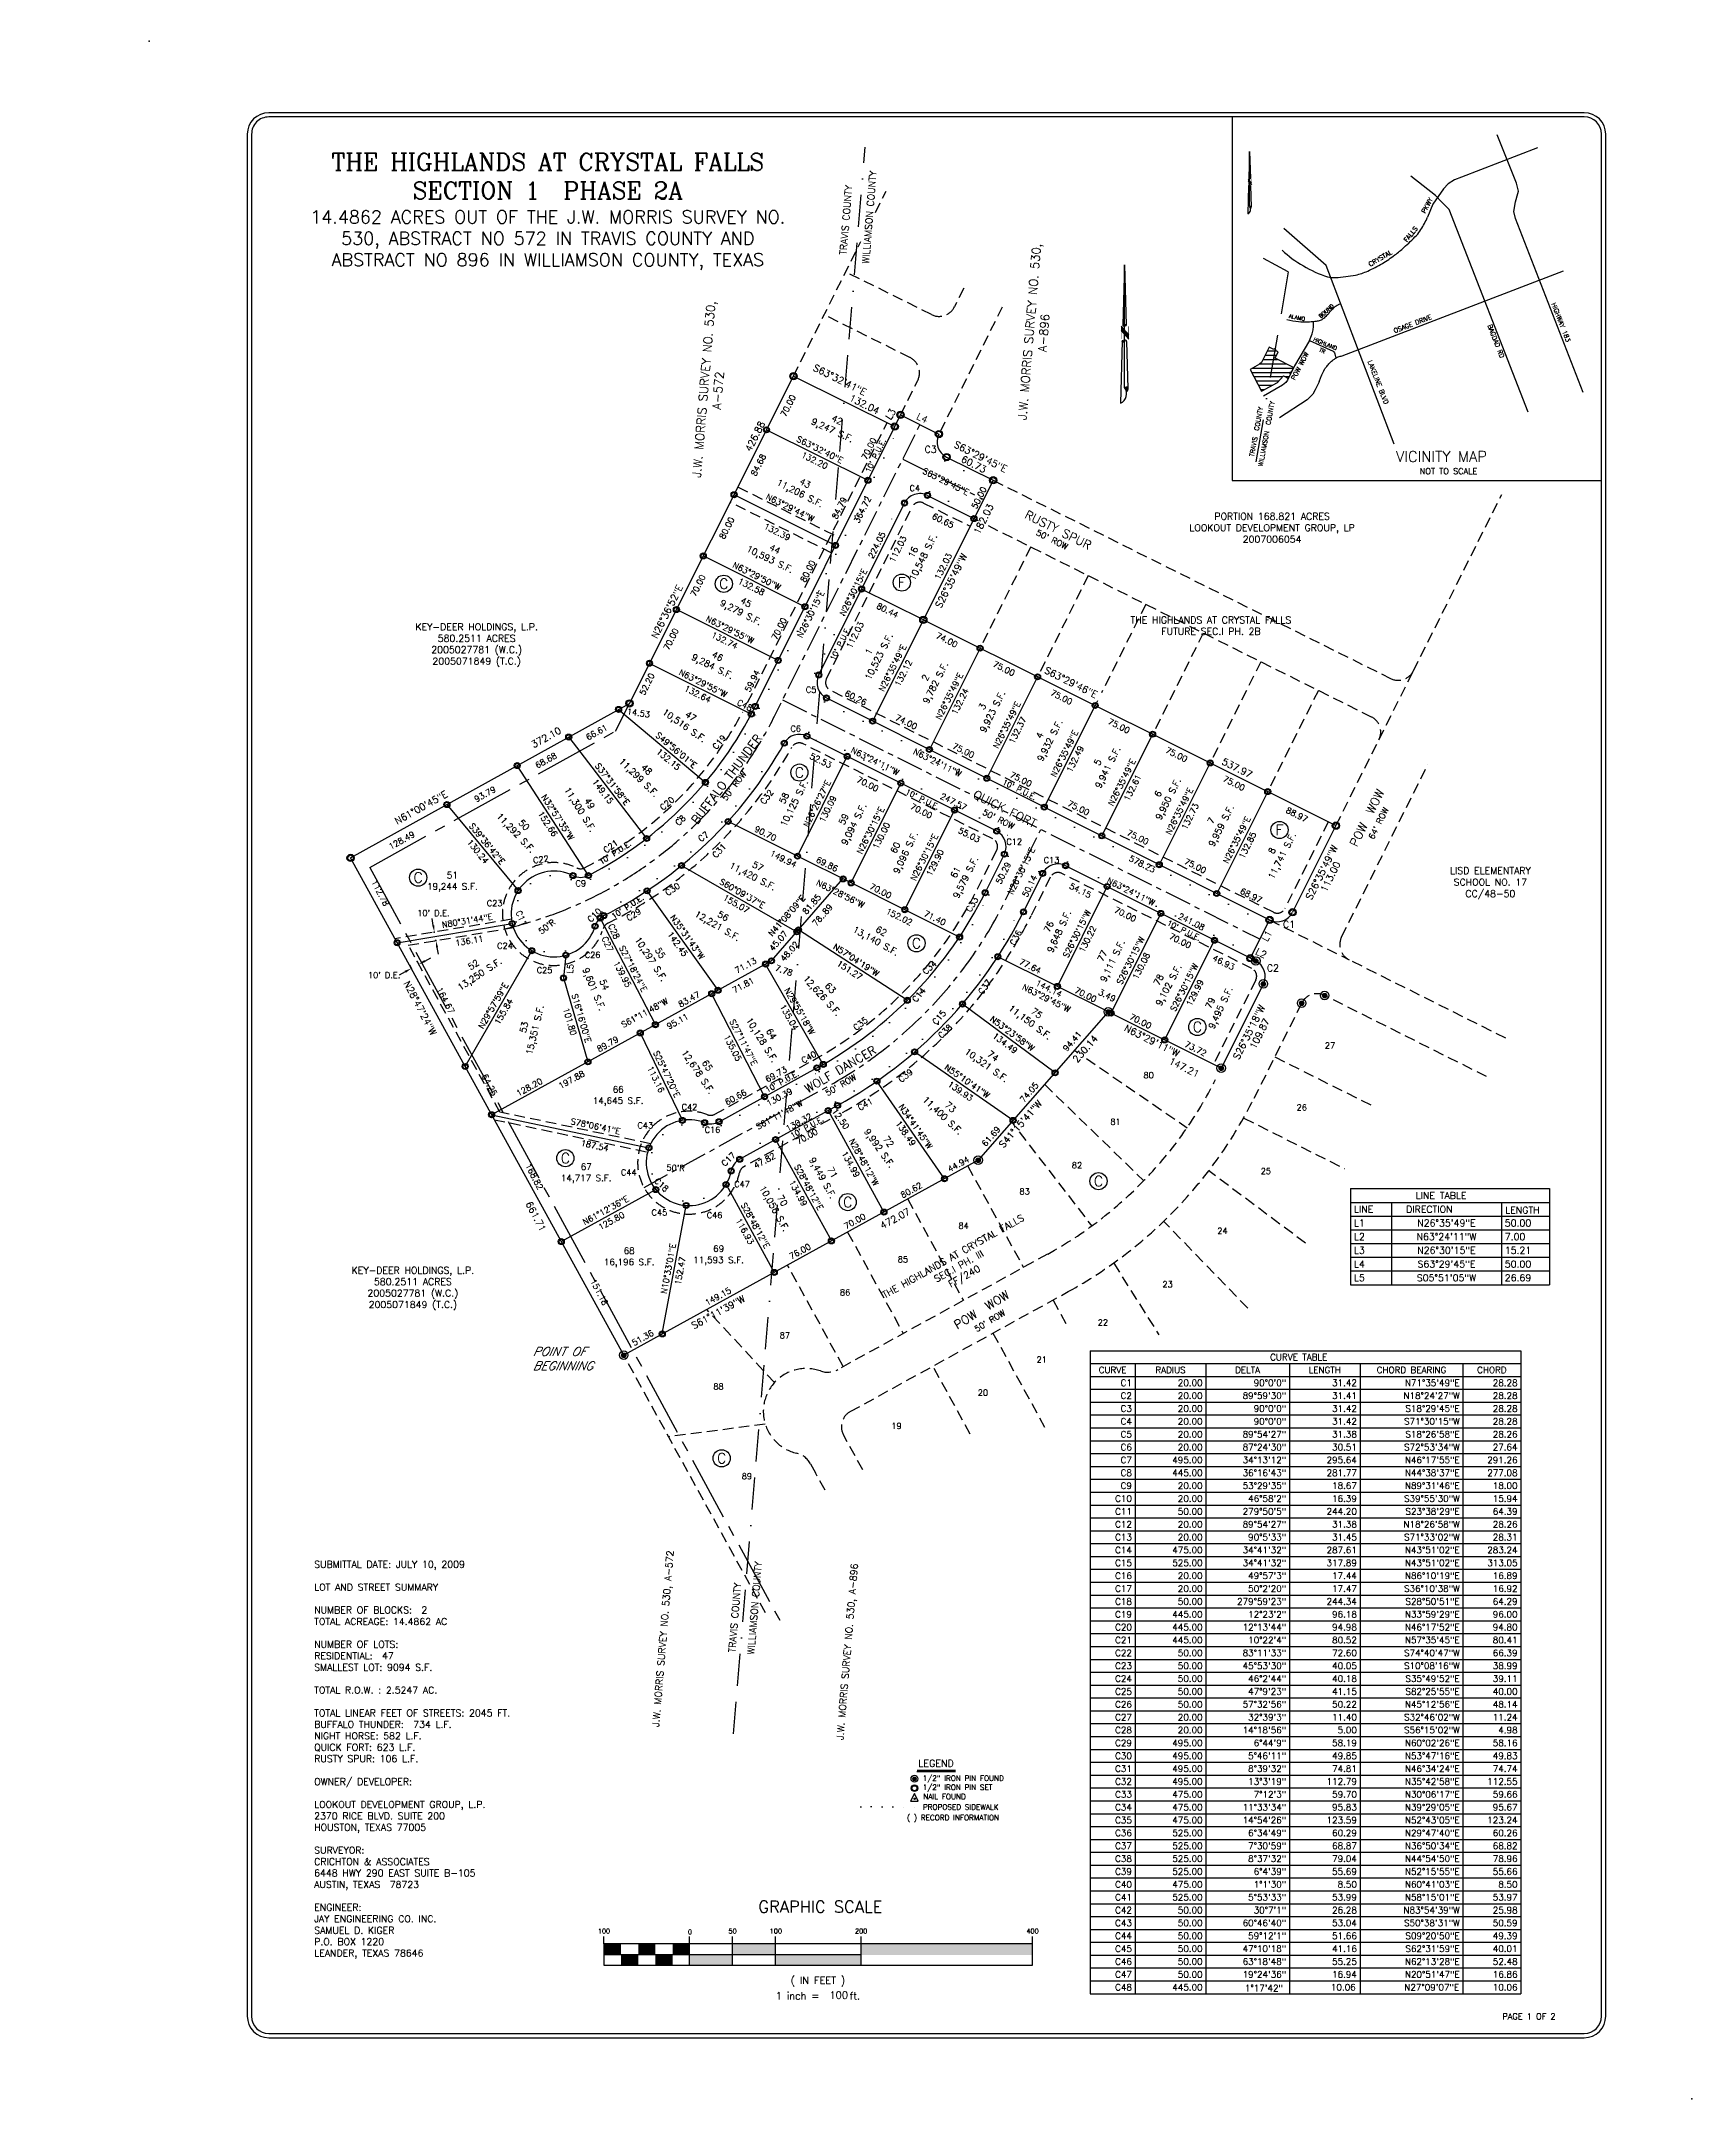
# Model space of a CAD drawing. Extents: x 3071371 to 3075496, y 10166393 to 10168831.
# Drawn here: x 3071371 to 3073297, y 10166431 to 10168831 of the extents above; entities that cross this region are included whole.
import ezdxf
from ezdxf.enums import TextEntityAlignment as Align

# ---------------------------------------------------------------- set-up
doc = ezdxf.new("R2010")
doc.units = 0
doc.header["$LTSCALE"] = 100
doc.header["$MEASUREMENT"] = 0
for name, pattern in [('BORDER', [1.75, 0.5, -0.25, 0.5, -0.25, 0, -0.25]), ('CENTER', [2, 1.25, -0.25, 0.25, -0.25]), ('CENTER2', [1.125, 0.75, -0.125, 0.125, -0.125]), ('DOT', [0.25, 0, -0.25]), ('EASE', [0.1875, 0.125, -0.0625])]:
    doc.linetypes.add(name, pattern=pattern)
doc.layers.get('0').update_dxf_attribs({"linetype": 'CONTINUOUS'})
doc.layers.get('DEFPOINTS').update_dxf_attribs({"linetype": 'CONTINUOUS'})
for name, color, linetype in [('ADJOINER', 3, 'EASE'), ('BANDD', 3, 'CONTINUOUS'), ('COUNTYLINE', 10, 'BORDER'), ('EASE', 3, 'EASE'), ('H-1-2-Blk-no', 72, 'CONTINUOUS'), ('H-1-2-Prop-CL', 32, 'CENTER'), ('LBLS', 3, 'CONTINUOUS'), ('LN', 5, 'CONTINUOUS'), ('LOTLBLS', 3, 'CONTINUOUS'), ('LOTLINES', 6, 'CONTINUOUS'), ('NORTH', 7, 'CONTINUOUS'), ('PARCELLBLS', 3, 'CONTINUOUS'), ('PARCELS', 3, 'CONTINUOUS'), ('PINS', 3, 'CONTINUOUS'), ('SIDEWALK', 3, 'DOT'), ('STREET', 1, 'CONTINUOUS'), ('STREETNAME', 3, 'CONTINUOUS')]:
    doc.layers.add(name, color=color, linetype=linetype)
doc.layers.get('0').freeze()
doc.styles.add('C10', font='complex', dxfattribs={"height": 4.167})
doc.styles.add('C6', font='complex', dxfattribs={"height": 2.499})
doc.styles.add('L80', font='simplex.shx', dxfattribs={"height": 7})
doc.styles.add('ROMANC', font='ROMANC.SHX', dxfattribs={"height": 7.5})
doc.styles.add('ROMAND', font='ROMAND.SHX', dxfattribs={"height": 8})
doc.styles.add('ROMANT', font='ROMANT.shx', dxfattribs={"oblique": 25, "height": 15})
doc.styles.add('S4', font='simplex', dxfattribs={"height": 1.668})
doc.dimstyles.get("Standard").update_dxf_attribs({"dimtxt": 0.18, "dimasz": 0.18, "dimexe": 0.18, "dimexo": 0.0625, "dimgap": 0.09, "dimtad": 0, "dimtih": 1, "dimtoh": 1, "dimdec": 4, "dimzin": 0, "dimdsep": 46, "dimtxsty": 'Standard', "dimcen": 0.09, "dimadec": 0, "dimazin": 0, "dimtfac": 1, "dimtdec": 4, "dimtofl": 0, "dimtmove": 0, "dimatfit": 3, "dimfxl": 0, "dimtolj": 1, "dimtzin": 0, "dimarcsym": 0})

msp = doc.modelspace()

# ---------------------------------------------------------------- texts
at = {"layer": 'ADJOINER', "style": 'L80'}
for s, p in [('27', (3072875.17, 10167656.48)), ('80', (3072663.54, 10167621.75)), ('26', (3072842.2, 10167584.14)), ('81', (3072624.87, 10167567.43)), ('82', (3072579.98, 10167516.7)), ('25', (3072800.33, 10167509.96)), ('83', (3072518.87, 10167486.14)), ('84', (3072447.67, 10167446.18)), ('24', (3072749.6, 10167440.14)), ('85', (3072376.87, 10167406.95)), ('23', (3072685.69, 10167377.84)), ('86', (3072309.37, 10167368.4)), ('22', (3072610.19, 10167333.27)), ('87', (3072239.16, 10167318.23)), ('21', (3072538.78, 10167290)), ('88', (3072161.63, 10167258.63)), ('20', (3072470.16, 10167251.48)), ('19', (3072369.38, 10167212.62)), ('89', (3072194.75, 10167154))]:
    msp.add_text(s, height=7, dxfattribs=at).set_placement(p, align=Align.CENTER)
at = {"layer": 'ADJOINER', "width": 416.3, "attachment_point": 2, "style": 'L80'}
for s, insert, char_height in [('NOT TO SCALE', (3073013.5, 10168333.24), 7), ('PORTION 168.821 ACRES\\PLOOKOUT DEVELOPMENT GROUP, LP\\P2007006054', (3072807.61, 10168281.04), 8), ('KEY-DEER HOLDINGS, L.P.\\P580.2511 ACRES\\P2005027781 (W.C.)\\P2005071849 (T.C.)', (3071879.48, 10168152.15), 8), ('THE HIGHLANDS AT CRYSTAL FALLS \\PFUTURE SEC.I PH. 2B', (3072736.25, 10168160.22), 8), ('LISD ELEMENTARY \\PSCHOOL NO. 17\\PCC/48-50', (3073062.3, 10167867.69), 8), ('KEY-DEER HOLDINGS, L.P.\\P580.2511 ACRES\\P2005027781 (W.C.)\\P2005071849 (T.C.)', (3071805.05, 10167401.72), 8)]:
    msp.add_mtext(s, dxfattribs=dict(at, insert=insert, char_height=char_height))
at = {"layer": 'ADJOINER', "insert": (3072433.48, 10167417.54), "char_height": 8, "width": 416.3, "attachment_point": 2, "rotation": 29.32292, "style": 'L80'}
msp.add_mtext('THE HIGHLANDS AT CRYSTAL FALLS \\PSEC.I PH. III\\PFF/240', dxfattribs=at)
at = {"layer": 'BANDD'}
for s, insert, char_height, attachment_point, rotation, style in [('WILLIAMSON COUNTY', (3072337.08, 10168571.22), 8, 7, 85.25628, 'ROMAND'), ('TRAVIS COUNTY', (3072310.92, 10168581.69), 8, 7, 85.25628, 'ROMAND'), ('J.W. MORRIS SURVEY NO. 530, \\PA-896', (3072519.5, 10168492.74), 10, 2, 85.25639, 'L80'), ('J.W. MORRIS SURVEY NO. 530, \\PA-572', (3072139.53, 10168425.61), 10, 2, 85.25639, 'L80'), ('S63°32\'41"E', (3072271.25, 10168447.7), 8, 7, 333.54467, 'ROMAND'), ('132.04', (3072313.34, 10168412.49), 8, 7, 333.54467, 'ROMAND'), ('426.88', (3072200.69, 10168372.17), 8, 2, 63.38561, 'ROMAND'), ('S63°29\'45"E', (3072435.55, 10168358.1), 8, 7, 333.4957, 'ROMAND'), ('60.73', (3072443.87, 10168341.09), 8, 7, 333.4957, 'ROMAND'), ('182.03', (3072466.12, 10168255.27), 8, 7, 63.40316, 'ROMAND'), ('S26°35\'49"W', (3072421.26, 10168169.31), 8, 7, 63.40316, 'ROMAND'), ('N26°36\'52"E', (3072105.23, 10168164.2), 8, 8, 63.38561, 'ROMAND'), ('S63°29\'46"E', (3072541.05, 10168094.86), 8, 7, 333.49604, 'ROMAND'), ('372.10', (3071958.59, 10168022.72), 8, 2, 28.98751, 'ROMAND'), ('537.97', (3072748.15, 10167988.38), 8, 7, 333.49604, 'ROMAND'), ('N61°00\'45"E', (3071816.69, 10167934.06), 8, 8, 28.98751, 'ROMAND'), ('S26°35\'49"W', (3072853.51, 10167829), 8, 7, 63.40317, 'ROMAND'), ('113.00', (3072870.79, 10167838.09), 8, 7, 63.40317, 'ROMAND'), ('N28°47\'24"W', (3071793.96, 10167732.6), 8, 7, 297.53945, 'ROMAND'), ('S26°35\'18"W', (3072768.72, 10167642.59), 8, 7, 63.41162, 'ROMAND'), ('N63°29\'11"W', (3072634.28, 10167677.48), 8, 7, 333.48647, 'ROMAND'), ('109.87', (3072788.13, 10167654.96), 8, 7, 63.41162, 'ROMAND'), ('230.14', (3072580.09, 10167639.14), 8, 7, 48.73855, 'ROMAND'), ('147.21', (3072686.29, 10167639.15), 8, 7, 333.48647, 'ROMAND'), ('S41°15\'41"W', (3072494.08, 10167539.7), 8, 7, 48.73855, 'ROMAND'), ('661.71', (3071936.4, 10167475.4), 8, 7, 297.53945, 'ROMAND'), ('472.07', (3072353.15, 10167445.56), 8, 7, 28.80573, 'ROMAND'), ('S61°11\'39"W', (3072132.9, 10167328.73), 8, 7, 28.80573, 'ROMAND'), ('J.W. MORRIS SURVEY NO. 530, A-572', (3072094.69, 10166864.63), 8, 7, 85.25639, 'L80'), ('WILLIAMSON COUNTY', (3072203.25, 10166949.22), 8, 7, 85.25628, 'ROMAND'), ('J.W. MORRIS SURVEY NO. 530, A-896', (3072309.67, 10166849.38), 8, 7, 85.25639, 'L80'), ('TRAVIS COUNTY', (3072181.19, 10166951.48), 8, 7, 85.25628, 'ROMAND')]:
    msp.add_mtext(s, dxfattribs=dict(at, insert=insert, char_height=char_height, attachment_point=attachment_point, rotation=rotation, style=style))
at = {"layer": 'BANDD', "char_height": 7.5, "style": 'ROMAND'}
for s, insert, width, attachment_point in [('CURVE TABLE', (3072805.27, 10167300.15), 82.5, 1), ('CURVE', (3072621.52, 10167277.65), 37.5, 8), ('C1', (3072644.02, 10167270.15), 15, 3), ('RADIUS', (3072689.02, 10167277.65), 45, 8), ('20.00', (3072726.52, 10167270.15), 37.5, 3), ('DELTA', (3072779.02, 10167277.65), 37.5, 8), ('90°0\'0"', (3072824.02, 10167270.15), 52.5, 3), ('LENGTH', (3072869.02, 10167277.65), 45, 8), ('31.42', (3072906.52, 10167270.15), 37.5, 3), ('CHORD BEARING', (3072970.27, 10167277.65), 97.5, 8), ('N71°35\'49"E', (3073026.52, 10167270.15), 82.5, 3), ('CHORD', (3073064.02, 10167277.65), 37.5, 8), ('28.28', (3073094.02, 10167270.15), 37.5, 3), ('C2', (3072644.02, 10167255.15), 15, 3), ('C3', (3072644.02, 10167240.15), 15, 3), ('20.00', (3072726.52, 10167255.15), 37.5, 3), ('20.00', (3072726.52, 10167240.15), 37.5, 3), ('89°59\'30"', (3072824.02, 10167255.15), 67.5, 3), ('90°0\'0"', (3072824.02, 10167240.15), 52.5, 3), ('31.41', (3072906.52, 10167255.15), 37.5, 3), ('31.42', (3072906.52, 10167240.15), 37.5, 3), ('N18°24\'27"W', (3073026.52, 10167255.15), 82.5, 3), ('S18°29\'45"E', (3073026.52, 10167240.15), 82.5, 3), ('28.28', (3073094.02, 10167255.15), 37.5, 3), ('28.28', (3073094.02, 10167240.15), 37.5, 3), ('C4', (3072644.02, 10167225.15), 15, 3), ('20.00', (3072726.52, 10167225.15), 37.5, 3), ('90°0\'0"', (3072824.02, 10167225.15), 52.5, 3), ('31.42', (3072906.52, 10167225.15), 37.5, 3), ('S71°30\'15"W', (3073026.52, 10167225.15), 82.5, 3), ('28.28', (3073094.02, 10167225.15), 37.5, 3), ('C5', (3072644.02, 10167210.15), 15, 3), ('C6', (3072644.02, 10167195.15), 15, 3), ('20.00', (3072726.52, 10167210.15), 37.5, 3), ('20.00', (3072726.52, 10167195.15), 37.5, 3), ('89°54\'27"', (3072824.02, 10167210.15), 67.5, 3), ('87°24\'30"', (3072824.02, 10167195.15), 67.5, 3), ('31.38', (3072906.52, 10167210.15), 37.5, 3), ('30.51', (3072906.52, 10167195.15), 37.5, 3), ('S72°53\'34"W', (3073026.52, 10167195.15), 82.5, 3), ('S18°26\'58"E', (3073026.52, 10167210.15), 82.5, 3), ('28.26', (3073094.02, 10167210.15), 37.5, 3), ('27.64', (3073094.02, 10167195.15), 37.5, 3), ('C7', (3072644.02, 10167180.15), 15, 3), ('495.00', (3072726.52, 10167180.15), 45, 3), ('34°13\'12"', (3072824.02, 10167180.15), 67.5, 3), ('295.64', (3072906.52, 10167180.15), 45, 3), ('N46°17\'55"E', (3073026.52, 10167180.15), 82.5, 3), ('291.26', (3073094.02, 10167180.15), 45, 3), ('C8', (3072644.02, 10167165.15), 15, 3), ('C9', (3072644.02, 10167150.15), 15, 3), ('445.00', (3072726.52, 10167165.15), 45, 3), ('20.00', (3072726.52, 10167150.15), 37.5, 3), ('36°16\'43"', (3072824.02, 10167165.15), 67.5, 3), ('53°29\'35"', (3072824.02, 10167150.15), 67.5, 3), ('281.77', (3072906.52, 10167165.15), 45, 3), ('18.67', (3072906.52, 10167150.15), 37.5, 3), ('N44°38\'37"E', (3073026.52, 10167165.15), 82.5, 3), ('N89°31\'46"E', (3073026.52, 10167150.15), 82.5, 3), ('277.08', (3073094.02, 10167165.15), 45, 3), ('18.00', (3073094.02, 10167150.15), 37.5, 3), ('C10', (3072644.02, 10167135.15), 22.5, 3), ('C11', (3072644.02, 10167120.15), 22.5, 3), ('20.00', (3072726.52, 10167135.15), 37.5, 3), ('50.00', (3072726.52, 10167120.15), 37.5, 3), ('279°50\'5"', (3072824.02, 10167120.15), 67.5, 3), ('46°58\'2"', (3072824.02, 10167135.15), 60, 3), ('244.20', (3072906.52, 10167120.15), 45, 3), ('16.39', (3072906.52, 10167135.15), 37.5, 3), ('S39°55\'30"W', (3073026.52, 10167135.15), 82.5, 3), ('S23°38\'29"E', (3073026.52, 10167120.15), 82.5, 3), ('64.39', (3073094.02, 10167120.15), 37.5, 3), ('15.94', (3073094.02, 10167135.15), 37.5, 3), ('C12', (3072644.02, 10167105.15), 22.5, 3), ('20.00', (3072726.52, 10167105.15), 37.5, 3), ('89°54\'27"', (3072824.02, 10167105.15), 67.5, 3), ('31.38', (3072906.52, 10167105.15), 37.5, 3), ('N18°26\'58"W', (3073026.52, 10167105.15), 82.5, 3), ('28.26', (3073094.02, 10167105.15), 37.5, 3), ('C13', (3072644.02, 10167090.15), 22.5, 3), ('C14', (3072644.02, 10167075.15), 22.5, 3), ('475.00', (3072726.52, 10167075.15), 45, 3), ('20.00', (3072726.52, 10167090.15), 37.5, 3), ('34°41\'32"', (3072824.02, 10167075.15), 67.5, 3), ('90°5\'33"', (3072824.02, 10167090.15), 60, 3), ('287.61', (3072906.52, 10167075.15), 45, 3), ('31.45', (3072906.52, 10167090.15), 37.5, 3), ('S71°33\'02"W', (3073026.52, 10167090.15), 82.5, 3), ('N43°51\'02"E', (3073026.52, 10167075.15), 82.5, 3), ('283.24', (3073094.02, 10167075.15), 45, 3), ('28.31', (3073094.02, 10167090.15), 37.5, 3), ('C15', (3072644.02, 10167060.15), 22.5, 3), ('525.00', (3072726.52, 10167060.15), 45, 3), ('34°41\'32"', (3072824.02, 10167060.15), 67.5, 3), ('317.89', (3072906.52, 10167060.15), 45, 3), ('N43°51\'02"E', (3073026.52, 10167060.15), 82.5, 3), ('313.05', (3073094.02, 10167060.15), 45, 3), ('C16', (3072644.02, 10167045.15), 22.5, 3), ('C17', (3072644.02, 10167030.15), 22.5, 3), ('20.00', (3072726.52, 10167045.15), 37.5, 3), ('20.00', (3072726.52, 10167030.15), 37.5, 3), ('49°57\'3"', (3072824.02, 10167045.15), 60, 3), ('50°2\'20"', (3072824.02, 10167030.15), 60, 3), ('17.44', (3072906.52, 10167045.15), 37.5, 3), ('17.47', (3072906.52, 10167030.15), 37.5, 3), ('S36°10\'38"W', (3073026.52, 10167030.15), 82.5, 3), ('N86°10\'19"E', (3073026.52, 10167045.15), 82.5, 3), ('16.89', (3073094.02, 10167045.15), 37.5, 3), ('16.92', (3073094.02, 10167030.15), 37.5, 3), ('C18', (3072644.02, 10167015.15), 22.5, 3), ('C19', (3072644.02, 10167000.15), 22.5, 3), ('445.00', (3072726.52, 10167000.15), 45, 3), ('50.00', (3072726.52, 10167015.15), 37.5, 3), ('279°59\'23"', (3072824.02, 10167015.15), 75, 3), ('12°23\'2"', (3072824.02, 10167000.15), 60, 3), ('244.34', (3072906.52, 10167015.15), 45, 3), ('96.18', (3072906.52, 10167000.15), 37.5, 3), ('N33°59\'29"E', (3073026.52, 10167000.15), 82.5, 3), ('S28°50\'51"E', (3073026.52, 10167015.15), 82.5, 3), ('96.00', (3073094.02, 10167000.15), 37.5, 3), ('64.29', (3073094.02, 10167015.15), 37.5, 3), ('C20', (3072644.02, 10166985.15), 22.5, 3), ('445.00', (3072726.52, 10166985.15), 45, 3), ('12°13\'44"', (3072824.02, 10166985.15), 67.5, 3), ('94.98', (3072906.52, 10166985.15), 37.5, 3), ('N46°17\'52"E', (3073026.52, 10166985.15), 82.5, 3), ('94.80', (3073094.02, 10166985.15), 37.5, 3), ('C21', (3072644.02, 10166970.15), 22.5, 3), ('C22', (3072644.02, 10166955.15), 22.5, 3), ('445.00', (3072726.52, 10166970.15), 45, 3), ('50.00', (3072726.52, 10166955.15), 37.5, 3), ('83°11\'33"', (3072824.02, 10166955.15), 67.5, 3), ('10°22\'4"', (3072824.02, 10166970.15), 60, 3), ('80.52', (3072906.52, 10166970.15), 37.5, 3), ('72.60', (3072906.52, 10166955.15), 37.5, 3), ('S74°40\'47"W', (3073026.52, 10166955.15), 82.5, 3), ('N57°35\'45"E', (3073026.52, 10166970.15), 82.5, 3), ('80.41', (3073094.02, 10166970.15), 37.5, 3), ('66.39', (3073094.02, 10166955.15), 37.5, 3), ('C23', (3072644.02, 10166940.15), 22.5, 3), ('50.00', (3072726.52, 10166940.15), 37.5, 3), ('45°53\'30"', (3072824.02, 10166940.15), 67.5, 3), ('40.05', (3072906.52, 10166940.15), 37.5, 3), ('S10°08\'16"W', (3073026.52, 10166940.15), 82.5, 3), ('38.99', (3073094.02, 10166940.15), 37.5, 3), ('C24', (3072644.02, 10166925.15), 22.5, 3), ('C25', (3072644.02, 10166910.15), 22.5, 3), ('50.00', (3072726.52, 10166925.15), 37.5, 3), ('50.00', (3072726.52, 10166910.15), 37.5, 3), ('46°2\'44"', (3072824.02, 10166925.15), 60, 3), ('47°9\'23"', (3072824.02, 10166910.15), 60, 3), ('40.18', (3072906.52, 10166925.15), 37.5, 3), ('41.15', (3072906.52, 10166910.15), 37.5, 3), ('S35°49\'52"E', (3073026.52, 10166925.15), 82.5, 3), ('S82°25\'55"E', (3073026.52, 10166910.15), 82.5, 3), ('39.11', (3073094.02, 10166925.15), 37.5, 3), ('40.00', (3073094.02, 10166910.15), 37.5, 3), ('C26', (3072644.02, 10166895.15), 22.5, 3), ('C27', (3072644.02, 10166880.15), 22.5, 3), ('50.00', (3072726.52, 10166895.15), 37.5, 3), ('20.00', (3072726.52, 10166880.15), 37.5, 3), ('57°32\'56"', (3072824.02, 10166895.15), 67.5, 3), ('32°39\'3"', (3072824.02, 10166880.15), 60, 3), ('50.22', (3072906.52, 10166895.15), 37.5, 3), ('11.40', (3072906.52, 10166880.15), 37.5, 3), ('S32°46\'02"W', (3073026.52, 10166880.15), 82.5, 3), ('N45°12\'56"E', (3073026.52, 10166895.15), 82.5, 3), ('48.14', (3073094.02, 10166895.15), 37.5, 3), ('11.24', (3073094.02, 10166880.15), 37.5, 3), ('C28', (3072644.02, 10166865.15), 22.5, 3), ('20.00', (3072726.52, 10166865.15), 37.5, 3), ('14°18\'56"', (3072824.02, 10166865.15), 67.5, 3), ('5.00', (3072906.52, 10166865.15), 30, 3), ('S56°15\'02"W', (3073026.52, 10166865.15), 82.5, 3), ('4.98', (3073094.02, 10166865.15), 30, 3), ('C29', (3072644.02, 10166850.15), 22.5, 3), ('C30', (3072644.02, 10166835.15), 22.5, 3), ('495.00', (3072726.52, 10166850.15), 45, 3), ('495.00', (3072726.52, 10166835.15), 45, 3), ('5°46\'11"', (3072824.02, 10166835.15), 60, 3), ('6°44\'9"', (3072824.02, 10166850.15), 52.5, 3), ('58.19', (3072906.52, 10166850.15), 37.5, 3), ('49.85', (3072906.52, 10166835.15), 37.5, 3), ('N60°02\'26"E', (3073026.52, 10166850.15), 82.5, 3), ('N53°47\'16"E', (3073026.52, 10166835.15), 82.5, 3), ('58.16', (3073094.02, 10166850.15), 37.5, 3), ('49.83', (3073094.02, 10166835.15), 37.5, 3), ('C31', (3072644.02, 10166820.15), 22.5, 3), ('495.00', (3072726.52, 10166820.15), 45, 3), ('8°39\'32"', (3072824.02, 10166820.15), 60, 3), ('74.81', (3072906.52, 10166820.15), 37.5, 3), ('N46°34\'24"E', (3073026.52, 10166820.15), 82.5, 3), ('74.74', (3073094.02, 10166820.15), 37.5, 3), ('C32', (3072644.02, 10166805.15), 22.5, 3), ('C33', (3072644.02, 10166790.15), 22.5, 3), ('495.00', (3072726.52, 10166805.15), 45, 3), ('475.00', (3072726.52, 10166790.15), 45, 3), ('13°3\'19"', (3072824.02, 10166805.15), 60, 3), ('7°12\'3"', (3072824.02, 10166790.15), 52.5, 3), ('112.79', (3072906.52, 10166805.15), 45, 3), ('59.70', (3072906.52, 10166790.15), 37.5, 3), ('N35°42\'58"E', (3073026.52, 10166805.15), 82.5, 3), ('N30°06\'17"E', (3073026.52, 10166790.15), 82.5, 3), ('112.55', (3073094.02, 10166805.15), 45, 3), ('59.66', (3073094.02, 10166790.15), 37.5, 3), ('C34', (3072644.02, 10166775.15), 22.5, 3), ('C35', (3072644.02, 10166760.15), 22.5, 3), ('475.00', (3072726.52, 10166775.15), 45, 3), ('475.00', (3072726.52, 10166760.15), 45, 3), ('11°33\'34"', (3072824.02, 10166775.15), 67.5, 3), ('14°54\'26"', (3072824.02, 10166760.15), 67.5, 3), ('123.59', (3072906.52, 10166760.15), 45, 3), ('95.83', (3072906.52, 10166775.15), 37.5, 3), ('N39°29\'05"E', (3073026.52, 10166775.15), 82.5, 3), ('N52°43\'05"E', (3073026.52, 10166760.15), 82.5, 3), ('123.24', (3073094.02, 10166760.15), 45, 3), ('95.67', (3073094.02, 10166775.15), 37.5, 3), ('C36', (3072644.02, 10166745.15), 22.5, 3), ('525.00', (3072726.52, 10166745.15), 45, 3), ('6°34\'49"', (3072824.02, 10166745.15), 60, 3), ('60.29', (3072906.52, 10166745.15), 37.5, 3), ('N29°47\'40"E', (3073026.52, 10166745.15), 82.5, 3), ('60.26', (3073094.02, 10166745.15), 37.5, 3), ('C37', (3072644.02, 10166730.15), 22.5, 3), ('C38', (3072644.02, 10166715.15), 22.5, 3), ('525.00', (3072726.52, 10166730.15), 45, 3), ('525.00', (3072726.52, 10166715.15), 45, 3), ('7°30\'59"', (3072824.02, 10166730.15), 60, 3), ('8°37\'32"', (3072824.02, 10166715.15), 60, 3), ('79.04', (3072906.52, 10166715.15), 37.5, 3), ('68.87', (3072906.52, 10166730.15), 37.5, 3), ('N36°50\'34"E', (3073026.52, 10166730.15), 82.5, 3), ('N44°54\'50"E', (3073026.52, 10166715.15), 82.5, 3), ('78.96', (3073094.02, 10166715.15), 37.5, 3), ('68.82', (3073094.02, 10166730.15), 37.5, 3), ('C39', (3072644.02, 10166700.15), 22.5, 3), ('525.00', (3072726.52, 10166700.15), 45, 3), ('6°4\'39"', (3072824.02, 10166700.15), 52.5, 3), ('55.69', (3072906.52, 10166700.15), 37.5, 3), ('N52°15\'55"E', (3073026.52, 10166700.15), 82.5, 3), ('55.66', (3073094.02, 10166700.15), 37.5, 3), ('C40', (3072644.02, 10166685.15), 22.5, 3), ('C41', (3072644.02, 10166670.15), 22.5, 3), ('475.00', (3072726.52, 10166685.15), 45, 3), ('525.00', (3072726.52, 10166670.15), 45, 3), ('5°53\'33"', (3072824.02, 10166670.15), 60, 3), ('1°1\'30"', (3072824.02, 10166685.15), 52.5, 3), ('53.99', (3072906.52, 10166670.15), 37.5, 3), ('8.50', (3072906.52, 10166685.15), 30, 3), ('N60°41\'03"E', (3073026.52, 10166685.15), 82.5, 3), ('N58°15\'01"E', (3073026.52, 10166670.15), 82.5, 3), ('53.97', (3073094.02, 10166670.15), 37.5, 3), ('8.50', (3073094.02, 10166685.15), 30, 3), ('C42', (3072644.02, 10166655.15), 22.5, 3), ('C43', (3072644.02, 10166640.15), 22.5, 3), ('50.00', (3072726.52, 10166655.15), 37.5, 3), ('50.00', (3072726.52, 10166640.15), 37.5, 3), ('60°46\'40"', (3072824.02, 10166640.15), 67.5, 3), ('30°7\'1"', (3072824.02, 10166655.15), 52.5, 3), ('26.28', (3072906.52, 10166655.15), 37.5, 3), ('53.04', (3072906.52, 10166640.15), 37.5, 3), ('N83°54\'39"W', (3073026.52, 10166655.15), 82.5, 3), ('S50°38\'31"W', (3073026.52, 10166640.15), 82.5, 3), ('25.98', (3073094.02, 10166655.15), 37.5, 3), ('50.59', (3073094.02, 10166640.15), 37.5, 3), ('C44', (3072644.02, 10166625.15), 22.5, 3), ('50.00', (3072726.52, 10166625.15), 37.5, 3), ('59°12\'1"', (3072824.02, 10166625.15), 60, 3), ('51.66', (3072906.52, 10166625.15), 37.5, 3), ('S09°20\'50"E', (3073026.52, 10166625.15), 82.5, 3), ('49.39', (3073094.02, 10166625.15), 37.5, 3), ('C45', (3072644.02, 10166610.15), 22.5, 3), ('C46', (3072644.02, 10166595.15), 22.5, 3), ('50.00', (3072726.52, 10166610.15), 37.5, 3), ('50.00', (3072726.52, 10166595.15), 37.5, 3), ('47°10\'18"', (3072824.02, 10166610.15), 67.5, 3), ('63°18\'48"', (3072824.02, 10166595.15), 67.5, 3), ('41.16', (3072906.52, 10166610.15), 37.5, 3), ('55.25', (3072906.52, 10166595.15), 37.5, 3), ('N62°13\'28"E', (3073026.52, 10166595.15), 82.5, 3), ('S62°31\'59"E', (3073026.52, 10166610.15), 82.5, 3), ('40.01', (3073094.02, 10166610.15), 37.5, 3), ('52.48', (3073094.02, 10166595.15), 37.5, 3), ('C47', (3072644.02, 10166580.15), 22.5, 3), ('50.00', (3072726.52, 10166580.15), 37.5, 3), ('19°24\'36"', (3072824.02, 10166580.15), 67.5, 3), ('16.94', (3072906.52, 10166580.15), 37.5, 3), ('N20°51\'47"E', (3073026.52, 10166580.15), 82.5, 3), ('16.86', (3073094.02, 10166580.15), 37.5, 3), ('C48', (3072644.02, 10166565.15), 22.5, 3), ('445.00', (3072726.52, 10166565.15), 45, 3), ('1°17\'42"', (3072820.22, 10166564.16), 60, 3), ('10.06', (3072905.19, 10166565.15), 37.5, 3), ('N27°09\'07"E', (3073025.84, 10166565.15), 82.5, 3), ('10.06', (3073093.99, 10166565.15), 37.5, 3)]:
    msp.add_mtext(s, dxfattribs=dict(at, insert=insert, width=width, attachment_point=attachment_point))
at = {"layer": 'H-1-2-Blk-no', "color": 3, "style": 'ROMANC'}
for s, p in [('C', (3072167.82, 10168198.49)), ('F', (3072375.5, 10168199.86)), ('C', (3072256.06, 10167978.28)), ('F', (3072816.27, 10167911.32)), ('C', (3071811.21, 10167855.76)), ('C', (3072392.62, 10167779.18)), ('C', (3072720.4, 10167681.5)), ('C', (3071983, 10167528.54)), ('C', (3072605.07, 10167501.67)), ('C', (3072312.46, 10167477.3)), ('C', (3072165.33, 10167178.5))]:
    msp.add_text(s, height=12, dxfattribs=at).set_placement(p, align=Align.MIDDLE)
at = {"layer": 'LBLS', "style": 'L80'}
for s, height, p in [('LEGEND', 8.099, (3072394.9, 10166818.55)), ('1/2" IRON PIN FOUND', 6.23, (3072399.88, 10166802.22)), ('1/2" IRON PIN SET', 6.23, (3072399.88, 10166791.54)), ('NAIL FOUND', 6.23, (3072400.56, 10166780.68)), ('( ) RECORD INFORMATION', 6.23, (3072381.67, 10166756.18)), ('PROPOSED SIDEWALK', 6.23, (3072400.14, 10166768.49)), ('PAGE 1 OF 2', 7, (3073076.23, 10166523.98))]:
    msp.add_text(s, height=height, dxfattribs=at).set_placement(p)
at = {"layer": 'LBLS', "color": 1, "insert": (3071962.46, 10168725.46), "char_height": 15, "width": 625, "attachment_point": 2, "style": 'ROMANC'}
msp.add_mtext('\\P\\H20;THE HIGHLANDS AT CRYSTAL FALLS \\PSECTION 1  PHASE 2A\\P\\H15;14.4862 ACRES OUT OF THE J.W. MORRIS SURVEY NO. 530, ABSTRACT NO 572 IN TRAVIS COUNTY AND ABSTRACT NO 896 IN WILLIAMSON COUNTY, TEXAS', dxfattribs=at)
at = {"layer": 'LBLS', "linetype": 'Continuous', "char_height": 7, "attachment_point": 5, "style": 'L80'}
for insert in [(3071829.02, 10167814.4), (3071771.57, 10167742.01)]:
    msp.add_mtext("10' D.E.", dxfattribs=dict(at, insert=insert))
at = {"layer": 'LBLS'}
for s, insert, char_height, width, attachment_point, style in [('LINE TABLE', (3072975.08, 10167488.89), 8, 80, 1, 'ROMAND'), ('LINE', (3072903.08, 10167464.89), 8, 32, 7, 'ROMAND'), ('L1', (3072903.08, 10167456.89), 8, 16, 1, 'ROMAND'), ('DIRECTION', (3072991.08, 10167464.89), 8, 72, 8, 'ROMAND'), ('N26°35\'49"E', (3073011.08, 10167456.89), 8, 88, 2, 'ROMAND'), ('50.00', (3073079.08, 10167456.89), 8, 40, 1, 'ROMAND'), ('LENGTH', (3073079.54, 10167463.82), 8, 48, 7, 'ROMAND'), ('L2', (3072903.08, 10167440.89), 8, 16, 1, 'ROMAND'), ('N63°24\'11"W', (3073011.08, 10167440.89), 8, 88, 2, 'ROMAND'), ('7.00', (3073079.08, 10167440.89), 8, 32, 1, 'ROMAND'), ('L3', (3072903.08, 10167424.89), 8, 16, 1, 'ROMAND'), ('L4', (3072903.08, 10167408.89), 8, 16, 1, 'ROMAND'), ('N26°30\'15"E', (3073011.08, 10167424.89), 8, 88, 2, 'ROMAND'), ('S63°29\'45"E', (3073011.08, 10167408.89), 8, 88, 2, 'ROMAND'), ('50.00', (3073079.08, 10167408.89), 8, 40, 1, 'ROMAND'), ('15.21', (3073079.08, 10167424.89), 8, 40, 1, 'ROMAND'), ('L5', (3072903.08, 10167392.89), 8, 16, 1, 'ROMAND'), ('S05°51\'05"W', (3073011.08, 10167392.89), 8, 88, 2, 'ROMAND'), ('26.69', (3073079.08, 10167392.89), 8, 40, 1, 'ROMAND'), ('POINT OF\\PBEGINNING', (3071944.77, 10167308), 10, 120, 1, 'ROMANT'), ('SUBMITTAL DATE: JULY 10, 2009\\P\\PLOT AND STREET SUMMARY\\P\\PNUMBER OF BLOCKS:  2\\PTOTAL ACREAGE: 14.4862 AC\\P\\PNUMBER OF LOTS:\\PRESIDENTIAL:  47\\PSMALLEST LOT: 9094 S.F.\\P\\PTOTAL R.O.W. : 2.5247 AC.\\P\\PTOTAL LINEAR FEET OF STREETS: 2045 FT.\\PBUFFALO THUNDER:  734 L.F.\\PNIGHT HORSE: 582 L.F.\\PQUICK FORT: 623 L.F.\\PRUSTY SPUR: 106 L.F.\\P\\POWNER/ DEVELOPER:\\P\\PLOOKOUT DEVELOPMENT GROUP, L.P.\\P2370 RICE BLVD. SUITE 200\\PHOUSTON, TEXAS 77005\\P\\PSURVEYOR:\\PCRICHTON & ASSOCIATES\\P6448 HWY 290 EAST SUITE B-105\\PAUSTIN, TEXAS  78723\\P\\PENGINEER:\\PJAY ENGINEERING CO. INC.\\PSAMUEL D. KIGER\\PP.O. BOX 1220\\PLEANDER, TEXAS 78646', (3071689.88, 10167058.69), 8, 443.65, 1, 'L80')]:
    msp.add_mtext(s, dxfattribs=dict(at, insert=insert, char_height=char_height, width=width, attachment_point=attachment_point, style=style))
at = {"layer": 'LOTLBLS', "style": 'L80'}
for s, rotation, p in [('N63°24\'11"W', 333.40317, (3072614.03, 10167849.94)), ("50'R", 37.24721, (3071955.04, 10167789.25)), ("50'R", 357.78954, (3072100.81, 10167513.97))]:
    msp.add_text(s, height=7, rotation=rotation, dxfattribs=at).set_placement(p)
at = {"layer": 'LOTLBLS'}
for s, insert, char_height, attachment_point, rotation, style in [('PKWY', (3072990.74, 10168638.34), 5.4, 8, 61.12411, 'L80'), ('FALLS', (3072971.41, 10168604.45), 5.4, 8, 50.98946, 'L80'), ('CRYSTAL', (3072935.22, 10168575.77), 5.4, 8, 30.28585, 'L80'), ('ALAMO', (3072836.21, 10168506.68), 4.5, 8, 348.7635, 'L80'), ('BOUND', (3072872.24, 10168514.89), 4.5, 8, 41.84156, 'L80'), ('OSAGE DRIVE', (3072972.57, 10168499.05), 5.4, 8, 21.02864, 'L80'), ('HIGHWAY 183', (3073142.19, 10168502.37), 5.4, 8, 291.31475, 'L80'), (' BAGDAD RD', (3073065.63, 10168482.08), 5.4, 8, 291.31475, 'L80'), ('POW WOW', (3072842.39, 10168451.17), 5.4, 8, 62.7204, 'L80'), ('HIGHLAND', (3072868.72, 10168476.34), 4.5, 8, 337.34308, 'L80'), ('TR', (3072865.3, 10168468.31), 4.5, 8, 337.34308, 'L80'), ('LAKELINE BLVD', (3072928.82, 10168432.58), 5.4, 8, 291.31475, 'L80'), ('70.00', (3072246.04, 10168404.54), 7, 8, 63.36405, 'L80'), ('L3', (3072365.78, 10168394.09), 8, 8, 58.12133, 'ROMAND'), ('L4', (3072397.72, 10168388.13), 8, 8, 334.55952, 'ROMAND'), ('TRAVIS  COUNTY', (3072791.68, 10168375.21), 5.4, 8, 79.47756, 'L80'), ('WILLIAMSON  COUNTY', (3072803.59, 10168372.92), 5.4, 8, 79.47756, 'L80'), ('S63°32\'40"E', (3072278.45, 10168351.68), 7, 8, 333.54453, 'L80'), ('70.00', (3072340.34, 10168354.48), 7, 8, 63.49574, 'L80'), ('84.68', (3072211.37, 10168335.41), 7, 8, 63.36405, 'L80'), ('132.20', (3072275.33, 10168345.41), 7, 2, 333.54453, 'L80'), ("10' P.U.E.", (3072347.83, 10168346.45), 6.3, 8, 63.49574, 'L80'), ('S63°29\'45"E', (3072399.03, 10168327.61), 7, 7, 333.4957, 'L80'), ('N63°29\'44"W', (3072243.74, 10168283.99), 7, 8, 333.49559, 'L80'), ('84.79', (3072305.81, 10168285.22), 7, 8, 63.49574, 'L80'), ('364.72', (3072325.41, 10168268.42), 7, 7, 63.49574, 'L80'), ('50.00', (3072462.69, 10168285.09), 7, 7, 63.40316, 'L80'), ('80.00', (3072174.46, 10168261.81), 7, 8, 63.36405, 'L80'), ('60.65', (3072410.01, 10168274.96), 7, 7, 333.4957, 'L80'), ('132.39', (3072231.67, 10168261.97), 7, 2, 333.49559, 'L80'), ('224.05', (3072342.21, 10168227.23), 7, 7, 63.4957, 'L80'), ('112.03', (3072374.11, 10168237.27), 7, 8, 63.4957, 'L80'), ('80.00', (3072269.04, 10168211.49), 7, 8, 63.49574, 'L80'), ('132.03', (3072427.09, 10168216.95), 7, 8, 63.40316, 'L80'), ('70.00', (3072140.83, 10168194.77), 7, 8, 63.36405, 'L80'), ('N63°29\'50"W', (3072204.77, 10168204.35), 7, 8, 333.49723, 'L80'), ('132.58', (3072201.64, 10168198.08), 7, 2, 333.49723, 'L80'), ('N26°30\'15"E', (3072308.88, 10168160.39), 7, 7, 63.4957, 'L80'), ('N26°30\'15"E', (3072259, 10168134.74), 7, 7, 63.49574, 'L80'), ('N63°29\'55"W', (3072173.46, 10168141.74), 7, 8, 333.49862, 'L80'), ('70.00', (3072235.57, 10168144.37), 7, 8, 63.49574, 'L80'), ('112.03', (3072324.12, 10168137.02), 7, 8, 63.4957, 'L80'), ('80.44', (3072357.36, 10168164.13), 7, 8, 333.49604, 'L80'), ('70.00', (3072109.45, 10168132.2), 7, 8, 63.36405, 'L80'), ('132.74', (3072170.33, 10168135.48), 7, 2, 333.49862, 'L80'), ("10' P.U.E.", (3072306.7, 10168127.23), 6.3, 8, 63.49574, 'L80'), ('N26°35\'49"E', (3072367.95, 10168098.85), 7, 8, 63.40316, 'L80'), ('74.00', (3072426.46, 10168129.67), 7, 8, 333.49604, 'L80'), ('132.12', (3072374.21, 10168095.71), 7, 2, 63.40316, 'L80'), ('75.00', (3072493.13, 10168096.42), 7, 8, 333.49604, 'L80'), ('52.20', (3072081.39, 10168079.79), 7, 8, 63.38561, 'L80'), ('N63°29\'55"W', (3072142.09, 10168079.16), 7, 8, 333.49858, 'L80'), ('59.94', (3072204.32, 10168083.53), 7, 8, 63.40269, 'L80'), ('N26°35\'49"E', (3072434.15, 10168065.77), 7, 8, 63.40316, 'L80'), ('132.64', (3072138.97, 10168072.9), 7, 2, 333.49858, 'L80'), ('C48', (3072190.77, 10168053.53), 7, 8, 334.22305, 'L80'), ('60.26', (3072320.21, 10168062.3), 7, 8, 333.40317, 'L80'), ('132.24', (3072440.41, 10168062.64), 7, 2, 63.40316, 'L80'), ('N26°35\'49"E', (3072501.24, 10168032.25), 7, 8, 63.40316, 'L80'), ('75.00', (3072560.25, 10168062.95), 7, 8, 333.49604, 'L80'), ('66.61', (3072021.22, 10168022.11), 7, 8, 28.98751, 'L80'), ('14.53', (3072067.81, 10168044.25), 7, 8, 351.57637, 'L80'), ('74.00', (3072379.21, 10168034), 7, 8, 333.49604, 'L80'), ('132.37', (3072507.5, 10168029.11), 7, 2, 63.40316, 'L80'), ('75.00', (3072627.37, 10168029.48), 7, 8, 333.49604, 'L80'), ('S49°56\'01"E', (3072110.09, 10168001.63), 7, 8, 319.9337, 'L80'), ('C19', (3072165.18, 10168011.42), 7, 8, 49.50102, 'L80'), ('75.00', (3072445.88, 10168000.76), 7, 8, 333.49604, 'L80'), ('N26°35\'49"E', (3072568.33, 10167998.72), 7, 8, 63.40316, 'L80'), ('132.49', (3072574.59, 10167995.59), 7, 2, 63.40316, 'L80'), ('68.68', (3071962.05, 10167989.33), 7, 8, 28.98751, 'L80'), ('S37°31\'58"E', (3072035.09, 10167962.59), 7, 8, 307.53269, 'L80'), ('132.15', (3072105.59, 10167996.27), 7, 2, 319.9337, 'L80'), ('52.53', (3072279.44, 10167989.04), 7, 8, 333.40317, 'L80'), ('N63°24\'11"W', (3072315.5, 10168001.98), 7, 7, 333.40317, 'L80'), ('N63°24\'11"W', (3072388.25, 10168000.39), 7, 7, 333.40317, 'L80'), ('N26°35\'49"E', (3072635.42, 10167965.2), 7, 8, 63.40316, 'L80'), ('75.00', (3072694.48, 10167996.01), 7, 8, 333.49604, 'L80'), ('93.79', (3071890.99, 10167949.96), 7, 8, 28.98751, 'L80'), ('149.15', (3072029.54, 10167958.32), 7, 2, 307.53269, 'L80'), ('N26°26\'27"E', (3072279.74, 10167940.46), 7, 8, 63.55908, 'L80'), ('70.00', (3072334.22, 10167961.61), 7, 8, 333.40317, 'L80'), ("10' P.U.E.", (3072511.47, 10167955.29), 6.3, 8, 333.40317, 'L80'), ('75.00', (3072513, 10167967.29), 7, 8, 333.49604, 'L80'), ('132.61', (3072641.68, 10167962.07), 7, 2, 63.40316, 'L80'), ('N26°35\'49"E', (3072702.51, 10167931.68), 7, 8, 63.40316, 'L80'), ('75.00', (3072761.6, 10167962.54), 7, 8, 333.49604, 'L80'), ('N32°57\'35"W', (3071971.28, 10167924.15), 7, 8, 302.95971, 'L80'), ('C20', (3072103.92, 10167939.47), 7, 8, 39.92336, 'L80'), ('C32', (3072220.75, 10167947.69), 7, 8, 52.01562, 'L80'), ('130.09', (3072286.01, 10167937.35), 7, 2, 63.55908, 'L80'), ('N26°30\'15"E', (3072342.29, 10167909.2), 7, 8, 63.4957, 'L80'), ("10' P.U.E.", (3072398.29, 10167944.17), 6.3, 8, 333.40317, 'L80'), ('70.00', (3072396.81, 10167930.27), 7, 8, 333.40317, 'L80'), ('247.57', (3072419.64, 10167948.36), 7, 7, 333.40317, 'L80'), ('75.00', (3072580.12, 10167933.82), 7, 8, 333.49604, 'L80'), ('132.73', (3072708.77, 10167928.54), 7, 2, 63.40316, 'L80'), ('88.97', (3072834.97, 10167925.96), 7, 8, 333.49604, 'L80'), ('S39°36\'42"E', (3071888.98, 10167892.92), 7, 8, 309.61177, 'L80'), ('152.66', (3071965.41, 10167920.34), 7, 2, 302.95971, 'L80'), ('C8', (3072119.66, 10167919.93), 7, 8, 44.98666, 'L80'), ('90.70', (3072214.89, 10167904.04), 7, 8, 333.48221, 'L80'), ('130.00', (3072348.56, 10167906.08), 7, 2, 63.4957, 'L80'), ('55.03', (3072452.71, 10167902.28), 7, 8, 333.40317, 'L80'), ('N26°35\'49"E', (3072769.6, 10167898.15), 7, 8, 63.40316, 'L80'), ('128.49', (3071793.78, 10167896.1), 7, 8, 28.98751, 'L80'), ('130.24', (3071883.59, 10167888.46), 7, 2, 309.61177, 'L80'), ("10' P.U.E.", (3072042.7, 10167882.15), 6.3, 8, 33.09943, 'L80'), ('C21', (3072037.99, 10167889.32), 7, 8, 36.71587, 'L80'), ('C7', (3072146.05, 10167900.62), 7, 8, 35.29876, 'L80'), ('C31', (3072164.96, 10167884.67), 7, 8, 46.96187, 'L80'), ('N26°30\'15"E', (3072404.91, 10167877.9), 7, 8, 63.4957, 'L80'), ('N26°30\'15"E', (3072504.76, 10167835.22), 7, 7, 63.4957, 'L80'), ('75.00', (3072649.28, 10167899.67), 7, 8, 333.49604, 'L80'), ('132.85', (3072775.86, 10167895.02), 7, 2, 63.40316, 'L80'), ('C22', (3071954.89, 10167873.39), 7, 8, 7.34894, 'L80'), ('149.94', (3072235.82, 10167874.29), 7, 8, 333.48221, 'L80'), ('69.86', (3072286.73, 10167868.2), 7, 8, 333.48221, 'L80'), ('129.90', (3072411.17, 10167874.78), 7, 2, 63.4957, 'L80'), ('50.29', (3072491.21, 10167847.45), 7, 7, 63.4957, 'L80'), ('578.23', (3072639.75, 10167875.81), 7, 7, 333.40317, 'L80'), ('75.00', (3072716.39, 10167866.2), 7, 8, 333.49604, 'L80'), ('112.78', (3071763.87, 10167836.24), 7, 8, 297.53945, 'L80'), ('C30', (3072110.04, 10167839.18), 7, 8, 34.20341, 'L80'), ('S60°09\'37"E', (3072187.61, 10167834.16), 7, 8, 330.16034, 'L80'), ('N63°28\'56"W', (3072302.29, 10167833.69), 7, 8, 333.48221, 'L80'), ('70.00', (3072349.3, 10167836.98), 7, 8, 333.48221, 'L80'), ('50.14', (3072521.81, 10167832.22), 7, 7, 63.4957, 'L80'), ('54.15', (3072582.31, 10167837.55), 7, 8, 333.4957, 'L80'), ('68.97', (3072781.52, 10167831.67), 7, 8, 333.40317, 'L80'), ('C11', (3071928.53, 10167806.93), 7, 8, 293.98776, 'L80'), ('C10', (3072019.32, 10167809.35), 7, 8, 44.06265, 'L80'), ("10' P.U.E.", (3072057.32, 10167819.03), 6.3, 8, 33.09943, 'L80'), ('C29', (3072064.58, 10167809.56), 7, 8, 33.09943, 'L80'), ('155.07', (3072184.13, 10167828.08), 7, 2, 330.16034, 'L80'), ('N41°08\'09"E', (3072243.96, 10167808.84), 7, 8, 48.86423, 'L80'), ('81.85', (3072273.05, 10167822.33), 7, 8, 48.86423, 'L80'), ('78..89', (3072285.55, 10167809.65), 7, 8, 48.86423, 'L80'), ('152.02', (3072370.86, 10167806.91), 7, 8, 333.48221, 'L80'), ('71.40', (3072412.56, 10167805.41), 7, 8, 333.48221, 'L80'), ('C33', (3072460.58, 10167822.58), 7, 8, 57.98262, 'L80'), ('S26°30\'15"W', (3072582.95, 10167788.58), 7, 8, 63.4957, 'L80'), ('70.00', (3072634.7, 10167809.68), 7, 8, 333.4957, 'L80'), ('N80°31\'44"E', (3071868.96, 10167801.95), 7, 8, 9.47109, 'L80'), ('C28', (3072036.5, 10167791.48), 7, 8, 294.78516, 'L80'), ('N35°31\'43"W', (3072122.57, 10167784.33), 7, 8, 305.52872, 'L80'), ('45.07', (3072234.17, 10167779.59), 7, 8, 48.86423, 'L80'), ('C36', (3072511.66, 10167783.87), 7, 8, 61.47761, 'L80'), ('130.22', (3072589.21, 10167785.46), 7, 2, 63.4957, 'L80'), ("10' P.U.E.", (3072703.34, 10167791.25), 6.3, 8, 333.40317, 'L80'), ('241.08', (3072697.14, 10167808.47), 7, 7, 333.40317, 'L80'), ('L1', (3072804.98, 10167785.89), 8, 8, 60.90537, 'ROMAND'), ('136.11', (3071870.34, 10167785.44), 7, 2, 9.47109, 'L80'), ('C27', (3072029.07, 10167776.66), 7, 8, 294.78516, 'L80'), ('S27°18\'24"E', (3072058.98, 10167747.9), 7, 8, 297.30679, 'L80'), ('142.45', (3072116.88, 10167780.26), 7, 2, 305.52872, 'L80'), ('48.02', (3072247.24, 10167767.28), 7, 8, 48.86423, 'L80'), ('N57°04\'19"W', (3072320.4, 10167756.62), 7, 8, 327.07197, 'L80'), ('S26°30\'15"W', (3072645.56, 10167757.3), 7, 8, 63.4957, 'L80'), ('70.00', (3072698.78, 10167778.8), 7, 8, 333.4957, 'L80'), ('L2', (3072793.21, 10167763.94), 8, 8, 334.69055, 'ROMAND'), ('L5', (3071992.07, 10167748.99), 7, 8, 84.14857, 'L80'), ('139.95', (3072052.76, 10167744.69), 7, 2, 297.30679, 'L80'), ('71.13', (3072194.99, 10167750.15), 7, 8, 28.80336, 'L80'), ('7.78', (3072236.8, 10167744.1), 7, 8, 341.06268, 'L80'), ('151.27', (3072316.59, 10167750.74), 7, 2, 327.07197, 'L80'), ('C34', (3072410.27, 10167748.19), 7, 8, 42.60081, 'L80'), ('77.64', (3072523.84, 10167749.21), 7, 8, 333.4957, 'L80'), ('130.08', (3072651.83, 10167754.17), 7, 2, 63.4957, 'L80'), ('S26°30\'15"W', (3072708.18, 10167726.01), 7, 8, 63.4957, 'L80'), ('46.93', (3072749.49, 10167753.53), 7, 8, 333.4957, 'L80'), ('164.67', (3071840.07, 10167710.86), 7, 8, 297.53945, 'L80'), ('N29°57\'59"E', (3071901.89, 10167704.68), 7, 8, 60.03372, 'L80'), ('83.47', (3072128.94, 10167710.67), 7, 8, 28.80336, 'L80'), ('71.81', (3072192.15, 10167727.11), 7, 8, 28.80336, 'L80'), ('N29°55\'18"W', (3072253.34, 10167698.07), 7, 8, 299.92175, 'L80'), ('C14', (3072398.14, 10167716.59), 7, 8, 49.85154, 'L80'), ('C37', (3072475.15, 10167726.18), 7, 8, 53.11736, 'L80'), ('N63°29\'45"W', (3072542.71, 10167711.98), 7, 8, 333.4957, 'L80'), ('144.14', (3072545.58, 10167723.11), 7, 8, 333.4957, 'L80'), ('70.00', (3072588.48, 10167715.91), 7, 8, 333.4957, 'L80'), ('3.49', (3072613.48, 10167715.13), 7, 8, 333.4957, 'L80'), ('129.99', (3072714.45, 10167722.88), 7, 2, 63.4957, 'L80'), ('155.84', (3071907.95, 10167701.19), 7, 2, 60.03372, 'L80'), ('101.80', (3071991.67, 10167688.75), 7, 2, 286.26672, 'L80'), ('S16°16\'00"E', (3071998.39, 10167690.72), 7, 8, 286.26672, 'L80'), ('S61°11\'48"W', (3072077.22, 10167694.9), 7, 8, 28.80336, 'L80'), ('95.11', (3072115.61, 10167685.02), 7, 8, 28.80336, 'L80'), ('135.04', (3072247.28, 10167694.58), 7, 2, 299.92175, 'L80'), ('C15', (3072421.71, 10167690.31), 7, 8, 48.16673, 'L80'), ('70.00', (3072652.55, 10167685.03), 7, 8, 333.4957, 'L80'), ('S27°11\'47"E', (3072187.68, 10167661.79), 7, 8, 297.19645, 'L80'), ('C35', (3072329.44, 10167682.5), 7, 8, 38.50408, 'L80'), ('C38', (3072428.5, 10167673.9), 7, 8, 43.39572, 'L80'), ('N53°23\'58"W', (3072502.33, 10167671.05), 7, 8, 323.39937, 'L80'), ('134.49', (3072498.16, 10167665.43), 7, 2, 323.39937, 'L80'), ('94.41', (3072576.99, 10167662.53), 7, 8, 48.71695, 'L80'), ('89.79', (3072034.1, 10167658.53), 7, 8, 28.80336, 'L80'), ('S25°47\'20"E', (3072098.11, 10167625.03), 7, 8, 295.78893, 'L80'), ('135.05', (3072181.45, 10167658.59), 7, 2, 297.19645, 'L80'), ('C40', (3072268.74, 10167643.29), 7, 8, 29.34644, 'L80'), ('73.72', (3072716.86, 10167652.96), 7, 8, 333.4957, 'L80'), ('64.25', (3071891.44, 10167612.34), 7, 8, 297.53945, 'L80'), ('197.88', (3071991.95, 10167617.03), 7, 8, 28.80336, 'L80'), ('113.16', (3072091.8, 10167621.99), 7, 2, 295.78893, 'L80'), ('69.73', (3072230.52, 10167623.17), 7, 8, 28.80336, 'L80'), ("10' P.U.E.", (3072237.35, 10167614.9), 6.3, 8, 28.80336, 'L80'), ('C39', (3072382.05, 10167621.99), 7, 8, 38.64679, 'L80'), ('N55°10\'41"W', (3072449.96, 10167615.33), 7, 8, 325.17813, 'L80'), ('128.20', (3071942.62, 10167608.23), 7, 8, 28.80336, 'L80'), ('60.66', (3072183.31, 10167596.39), 7, 8, 28.80336, 'L80'), ('130.39', (3072219.92, 10167588.58), 7, 7, 28.80336, 'L80'), ('139.93', (3072445.96, 10167609.58), 7, 2, 325.17813, 'L80'), ('74.05', (3072521.63, 10167607.53), 7, 2, 48.73855, 'L80'), ('S61°11\'48"W', (3072207.81, 10167561.49), 7, 7, 28.80336, 'L80'), ('130.32', (3072242.56, 10167559.25), 7, 7, 28.80336, 'L80'), ('12.50', (3072301.27, 10167572.28), 7, 8, 305.24235, 'L80'), ('C41', (3072334.59, 10167588.21), 7, 8, 30.45403, 'L80'), ('N34°41\'45"W', (3072388.8, 10167563.4), 7, 8, 304.69592, 'L80'), ('S78°06\'41"E', (3072017.51, 10167562.19), 7, 8, 348.11142, 'L80'), ("10' P.U.E.", (3072266.46, 10167561.69), 6.3, 8, 28.80336, 'L80'), ('70.00', (3072266.48, 10167550.6), 7, 8, 28.80336, 'L80'), ('138.49', (3072383.04, 10167559.41), 7, 2, 304.69592, 'L80'), ('61.69', (3072482.37, 10167551.59), 7, 8, 48.71695, 'L80'), ('187.54', (3072018.07, 10167546.52), 7, 2, 348.11142, 'L80'), ('C17', (3072175.65, 10167524.6), 7, 8, 44.24275, 'L80'), ('47.82', (3072217.08, 10167522.54), 7, 8, 28.80336, 'L80'), ('134.99', (3072319.11, 10167523.09), 7, 2, 298.80336, 'L80'), ('N28°48\'12"W', (3072328.31, 10167522.03), 7, 8, 298.80336, 'L80'), ('44.94', (3072443.29, 10167518.33), 7, 8, 28.80336, 'L80'), ('168.82', (3071943.67, 10167505.36), 7, 8, 297.53945, 'L80'), ('C18', (3072092.72, 10167494.82), 7, 8, 316.80824, 'L80'), ('S28°48\'12"E', (3072263.9, 10167492.74), 7, 8, 298.80336, 'L80'), ('N61°12\'36"E', (3072031.68, 10167464.53), 7, 8, 28.78987, 'L80'), ('134.99', (3072257.76, 10167489.37), 7, 2, 298.80336, 'L80'), ('80.62', (3072388.33, 10167488.11), 7, 8, 28.80336, 'L80'), ('125.80', (3072035.05, 10167458.39), 7, 2, 28.78987, 'L80'), ('116.93', (3072195.52, 10167444.83), 7, 2, 298.80336, 'L80'), ('S28°48\'12"E', (3072201.65, 10167448.2), 7, 8, 298.80336, 'L80'), ('70.00', (3072322.34, 10167451.83), 7, 8, 28.80336, 'L80'), ('N10°33\'01"E', (3072106.59, 10167399), 7, 8, 79.44979, 'L80'), ('152.47', (3072113.47, 10167397.72), 7, 2, 79.44979, 'L80'), ('76.00', (3072258.37, 10167416.66), 7, 8, 28.80336, 'L80'), ('151.18', (3072019.45, 10167370.56), 7, 8, 297.53945, 'L80'), ('149.15', (3072162.8, 10167364.11), 7, 8, 28.80336, 'L80'), ('51.36', (3072074.95, 10167315.81), 7, 8, 28.80336, 'L80')]:
    msp.add_mtext(s, dxfattribs=dict(at, insert=insert, char_height=char_height, attachment_point=attachment_point, rotation=rotation, style=style))
at = {"layer": 'LOTLBLS', "attachment_point": 8}
for s, insert, char_height, style in [('C3', (3072409.15, 10168351.31), 8, 'ROMAND'), ('C4', (3072390.76, 10168306.42), 7, 'L80'), ('C5', (3072269.7, 10168071.37), 7, 'L80'), ('C6', (3072251.74, 10168025.89), 7, 'L80'), ('C12', (3072506.7, 10167894.08), 7, 'L80'), ('C13', (3072550.25, 10167872.63), 7, 'L80'), ('C9', (3072000.94, 10167845.5), 7, 'L80'), ('C23', (3071900.46, 10167822.3), 7, 'L80'), ('C1', (3072827.34, 10167797.1), 8, 'ROMAND'), ('C24', (3071912.56, 10167772.59), 7, 'L80'), ('C26', (3072014.75, 10167761.98), 7, 'L80'), ('C25', (3071958.72, 10167744.23), 7, 'L80'), ('C2', (3072808.55, 10167746.32), 8, 'ROMAND'), ('C42', (3072127.79, 10167584.61), 7, 'L80'), ('C43', (3072076.29, 10167563.21), 7, 'L80'), ('C16', (3072154.66, 10167558.03), 7, 'L80'), ('C44', (3072056.94, 10167508.35), 7, 'L80'), ('C47', (3072189.19, 10167494.71), 7, 'L80'), ('C45', (3072092.69, 10167461.51), 7, 'L80'), ('C46', (3072157.09, 10167458.39), 7, 'L80')]:
    msp.add_mtext(s, dxfattribs=dict(at, insert=insert, char_height=char_height, style=style))
at = {"layer": 'PARCELLBLS', "style": 'ROMANC'}
for s, rotation, p in [('9,247 S.F.', 335.18076, (3072292.99, 10168374.13)), ('11,206 S.F.', 332.97987, (3072255.06, 10168300.75)), ('10,593 S.F.', 333.91507, (3072220.06, 10168223.71)), ('9,279 S.F.', 332.99801, (3072186.08, 10168161.72)), ('9,284 S.F.', 333.44552, (3072153.02, 10168098.76)), ('10,516 S.F.', 324.74004, (3072119.56, 10168030.13)), ('11,299 S.F.', 315.70351, (3072066.11, 10167969.79)), ('10,125 S.F.', 63.42437, (3072253.25, 10167940.84)), ('11,300 S.F.', 301.73545, (3071996.96, 10167933.26)), ('9,094 S.F.', 63.42433, (3072322.85, 10167916.38)), ('11,292 S.F.', 313.61605, (3071922.46, 10167905.38)), ('9,096 S.F.', 64.42973, (3072383.23, 10167883.31)), ('11,420 S.F.', 332.97986, (3072199.88, 10167853.9)), ('9,579 S.F.', 63.42439, (3072453.31, 10167854.32)), ('12,221 S.F.', 329.68794, (3072158.6, 10167796.24)), ('13,140 S.F.', 330.95661, (3072343.43, 10167778.58)), ('9,648 S.F.', 65.36641, (3072562.41, 10167791.37)), ('10,297 S.F.', 302.74727, (3072079.64, 10167758.67)), ('9,111 S.F.', 64.47583, (3072624.71, 10167757.06)), ('13,250 S.F.', 33.42769, (3071884.98, 10167740)), ('9,601 S.F.', 292.43522, (3072012.91, 10167724.24)), ('9,102 S.F.', 62.39182, (3072690.17, 10167728.76)), ('12,626 S.F.', 312.28688, (3072279.81, 10167715.57)), ('9,495 S.F.', 65.12623, (3072750.73, 10167702.34)), ('15,351 S.F.', 76.49823, (3071951.04, 10167677.25)), ('11,150 S.F.', 323.1428, (3072522.89, 10167684.1)), ('10,128 S.F.', 301.87786, (3072209.09, 10167664.41)), ('12,678 S.F.', 304.00872, (3072134.68, 10167627.13)), ('10,321 S.F.', 324.17489, (3072472.16, 10167633.93)), ('11,400 S.F.', 316.56141, (3072420.72, 10167575.62)), ('9,992 S.F.', 305.28489, (3072346.33, 10167538)), ('9,449 S.F.', 298.86688, (3072279.87, 10167503.63)), ('10,056 S.F.', 299.20878, (3072223.55, 10167467.98))]:
    msp.add_text(s, height=7.5, rotation=rotation, dxfattribs=at).set_placement(p, align=Align.CENTER)
for s, p in [('19,244 S.F.', (3071851.16, 10167841.64)), ('14,645 S.F.', (3072044.58, 10167591.75)), ('14,717 S.F.', (3072007.32, 10167501.56)), ('16,196 S.F.', (3072057.41, 10167403.57)), ('11,593 S.F.', (3072161.81, 10167406.01))]:
    msp.add_text(s, height=7.5, dxfattribs=at).set_placement(p, align=Align.CENTER)
at = {"layer": 'PARCELS', "style": 'ROMANC'}
for s, p in [('10,548 S.F.', (3072403.7, 10168227.64)), ('10,523 S.F.', (3072352.14, 10168111.82)), ('9,782 S.F.', (3072418.14, 10168081.35)), ('9,923 S.F.', (3072484.66, 10168047.72)), ('9,932 S.F.', (3072551.6, 10168014.09)), ('9,941 S.F.', (3072619.22, 10167982.68)), ('9,950 S.F.', (3072689.64, 10167945.83)), ('9,959 S.F.', (3072751.57, 10167914.59)), ('11,741 S.F.', (3072822.5, 10167879.52))]:
    msp.add_text(s, height=7.5, rotation=63.24, dxfattribs=at).set_placement(p, align=Align.CENTER)
at = {"layer": 'STREETNAME', "style": 'ROMANT'}
msp.add_text('VICINITY MAP', height=12.5, dxfattribs=at).set_placement((3073005.26, 10168346.83), align=Align.MIDDLE_CENTER)
at = {"layer": 'STREETNAME'}
for s, height, rotation, style, p in [('RUSTY SPUR', 10, 333.48221, 'ROMANT', (3072558, 10168261.27)), ("50' ROW", 7, 333.48221, 'L80', (3072550.92, 10168249.97)), ('BUFFALO THUNDER', 10, 52.96452, 'ROMANT', (3072171.14, 10167970.59)), ("50' ROW", 7, 52.96452, 'L80', (3072179.84, 10167962.79)), ('QUICK FORT', 10, 333.48221, 'ROMANT', (3072495.77, 10167935.89)), ('POW  WOW', 10, 63.48221, 'ROMANT', (3072918.25, 10167925.45)), ("64' ROW", 7, 63.48221, 'L80', (3072931.8, 10167919.1)), ("50' ROW", 7, 333.48221, 'L80', (3072488.39, 10167923.93)), ('WOLF DANCER', 10, 30.41121, 'ROMANT', (3072303.8, 10167632.15)), ("50' ROW", 7, 30.41121, 'L80', (3072304.36, 10167613.88)), ('POW  WOW', 10, 31.2708, 'ROMANT', (3072468.7, 10167351.76)), ("50' ROW", 7, 31.2708, 'L80', (3072478.24, 10167338.86))]:
    msp.add_text(s, height=height, rotation=rotation, dxfattribs=dict(at, style=style)).set_placement(p, align=Align.MIDDLE_CENTER)

# ---------------------------------------------------------------- blocks, each defined once
blk = doc.blocks.new('LOTA')
blk.add_attdef('LOTDES', text='', height=0.0833).set_placement((0, 0), align=Align.CENTER)
at = {"flags": 1}
for tag in ['LOTAINF', 'LOTAAC', 'LOTASF']:
    blk.add_attdef(tag, text='', height=0.000000105, dxfattribs=at).set_placement((-0.038, 0), align=Align.CENTER)
blk = doc.blocks.new('SCALE')
for p, q in [((-1.5, 0.25), (-1.5, 0.333)), ((-1.5, 0.25), (-1.5, 0)), ((3.5, 0.25), (-1.5, 0.25)), ((-0.5, 0.25), (-0.5, 0.333)), ((-0.5, 0), (-0.5, 0.25)), ((0, 0.25), (0, 0.333)), ((0, 0), (0, 0.25)), ((0.5, 0.25), (0.5, 0.333)), ((0.5, 0), (0.5, 0.25)), ((1.5, 0.25), (1.5, 0.333)), ((1.5, 0), (1.5, 0.25)), ((3.5, 0.25), (3.5, 0.333)), ((3.5, 0), (3.5, 0.25)), ((-1.5, 0.125), (1.5, 0.125)), ((-1.5, 0), (3.5, 0))]:
    blk.add_line(p, q)
for points in [[(-1.5, 0.25), (-1.5, 0.12), (-1.3, 0.25), (-1.3, 0.12)], [(-1.1, 0.25), (-1.1, 0.12), (-0.9, 0.25), (-0.9, 0.12)], [(-0.7, 0.25), (-0.7, 0.12), (-0.5, 0.25), (-0.5, 0.12)], [(0, 0.25), (0, 0.12), (0.5, 0.25), (0.5, 0.12)], [(1.5, 0.25), (1.5, 0.12), (3.5, 0.25), (3.5, 0.12)], [(-1.3, 0.12), (-1.3, 0), (-1.1, 0.12), (-1.1, 0)], [(-0.9, 0.12), (-0.9, 0), (-0.7, 0.12), (-0.7, 0)], [(-0.5, 0.12), (-0.5, 0), (0, 0.12), (0, 0)], [(0.5, 0.12), (0.5, 0), (1.5, 0.12), (1.5, 0)]]:
    blk.add_solid(points)
for s, height, style, p in [('GRAPHIC SCALE', 0.1389, 'C10', (1.025, 0.613)), ('0', 0.0556, 'S4', (-0.497, 0.36)), ('( IN FEET )', 0.0833, 'C6', (0.997, -0.219)), ('1 inch =     ft.', 0.0833, 'C6', (0.997, -0.399))]:
    blk.add_text(s, height=height, dxfattribs=dict(style=style)).set_placement(p, align=Align.CENTER)
at = {"style": 'S4'}
for p in [(-1.5, 0.369), (0.001, 0.369), (0.506, 0.369), (1.501, 0.369), (3.501, 0.369)]:
    blk.add_attdef('0', text='', height=0.0556, dxfattribs=at).set_placement(p, align=Align.CENTER)
at = {"style": 'C6'}
blk.add_attdef('000', (1.133, -0.39), '', height=0.0833, dxfattribs=at)
blk = doc.blocks.new('IP')
for radius in [0.05, 0.0375]:
    blk.add_circle((0, 0), radius)
blk = doc.blocks.new('B-18X24')
at = {"color": 1}
for p, q in [((0, 5), (-2195.3, 5)), ((0, 5), (0, 5)), ((-2220.3, -20), (-2220.3, -1555)), ((25, -1555), (25, -20)), ((-2195.3, -1580), (0, -1580))]:
    blk.add_line(p, q, dxfattribs=at)
at = {"color": 3}
for p, q in [((0, 0), (-2195.3, 0)), ((-2215.3, -20), (-2215.3, -1555)), ((20, -1555), (20, -20)), ((-2195.3, -1575), (0, -1575))]:
    blk.add_line(p, q, dxfattribs=at)
at = {"color": 1}
for centre, start, end in [((-2195.3, -20), 90, 180), ((0, -20), 0, 90), ((-2195.3, -1555), 180, 270), ((0, -1555), 270, 0)]:
    blk.add_arc(centre, 25, start, end, dxfattribs=at)
at = {"color": 3}
for centre, start, end in [((-2195.3, -20), 90, 180), ((0, -20), 360, 90), ((-2195.3, -1555), 180, 270), ((0, -1555), 270, 0)]:
    blk.add_arc(centre, 20, start, end, dxfattribs=at)
blk.add_point((108.4, 119.5))
blk.add_point((-2291.6, -1680.5), dxfattribs=at)
blk = doc.blocks.new('*D12')
at = {"color": 0, "linetype": 'ByBlock'}
for p, q in [((3072202.5, 10168279.9), (3072197.9, 10168270.8)), ((3072207.8, 10168290.6), (3072206, 10168287))]:
    blk.add_line(p, q, dxfattribs=at)
for points in [[(3072206.6, 10168291.2), (3072209, 10168290), (3072211.4, 10168297.8)], [(3072204.8, 10168287.6), (3072207.2, 10168286.4), (3072202.5, 10168279.9)]]:
    blk.add_solid(points, dxfattribs=at)
at = {"layer": 'DEFPOINTS', "color": 0, "linetype": 'ByBlock'}
for p in [(3072208.3, 10168299.3), (3072211.4, 10168297.8), (3072199.3, 10168281.4)]:
    blk.add_point(p, dxfattribs=at)
at = {"color": 0, "linetype": 'ByBlock', "insert": (3072194, 10168262.9), "char_height": 7, "attachment_point": 5, "rotation": 63.4823, "style": 'L80'}
blk.add_mtext("\\A1;20'\\PD.E.", dxfattribs=at)
blk = doc.blocks.new('*D11')
at = {"color": 0, "linetype": 'ByBlock'}
for p, q in [((3071980, 10167574.9), (3071981.6, 10167582.8)), ((3071949.1, 10167563), (3071976.4, 10167557.3)), ((3071951.1, 10167572.8), (3071978.5, 10167567.1)), ((3071978.3, 10167567.1), (3071976.3, 10167557.3)), ((3071973, 10167541.7), (3071965, 10167541.7)), ((3071974.6, 10167549.5), (3071973, 10167541.7))]:
    blk.add_line(p, q, dxfattribs=at)
for points in [[(3071973.3, 10167549.8), (3071975.9, 10167549.2), (3071976.3, 10167557.3)], [(3071978.7, 10167575.2), (3071981.3, 10167574.6), (3071978.3, 10167567.1)]]:
    blk.add_solid(points, dxfattribs=at)
at = {"layer": 'DEFPOINTS', "color": 0, "linetype": 'ByBlock'}
for p in [(3071949, 10167563), (3071951.1, 10167572.8), (3071976.3, 10167557.3)]:
    blk.add_point(p, dxfattribs=at)
at = {"color": 0, "linetype": 'ByBlock', "insert": (3071945.5, 10167541.7), "char_height": 7, "attachment_point": 5, "style": 'L80'}
blk.add_mtext("\\A1;10' D.E.", dxfattribs=at)
blk = doc.blocks.new('*X4')
for p, q in [((69.5, 22.78), (70, 22.78)), ((69.5, 22.75), (70, 22.75)), ((69.5, 22.72), (70, 22.72)), ((69.51, 22.81), (69.99, 22.81)), ((69.51, 22.69), (69.99, 22.69)), ((69.52, 22.84), (69.98, 22.84)), ((69.52, 22.66), (69.98, 22.66)), ((69.53, 22.88), (69.97, 22.88)), ((69.53, 22.62), (69.97, 22.62)), ((69.55, 22.91), (69.95, 22.91)), ((69.55, 22.59), (69.95, 22.59)), ((69.58, 22.94), (69.92, 22.94)), ((69.58, 22.56), (69.92, 22.56)), ((69.63, 22.97), (69.87, 22.97)), ((69.63, 22.53), (69.87, 22.53))]:
    blk.add_line(p, q)
blk = doc.blocks.new('DH')
for radius in [0.05, 0.025]:
    blk.add_circle((0, 0), radius)
at = {"xscale": 0.1, "yscale": 0.1, "zscale": 0.1}
blk.add_blockref('*X4', (-6.975, -2.275), dxfattribs=at)
blk = doc.blocks.new('STA')
for p, q in [((-0.004, 0.1), (-0.079, -0.05)), ((0.071, -0.05), (-0.004, 0.1)), ((-0.079, -0.05), (0.071, -0.05))]:
    blk.add_line(p, q)
blk.add_circle((0, 0), 0.0125)
blk = doc.blocks.new('*X2')
at = {"color": 0}
for p, q in [((179.4, 18.8), (186.6, 18.8)), ((179.5, 18.6), (186.7, 18.6)), ((179.6, 18.5), (186.8, 18.5)), ((179.7, 18.4), (186.8, 18.4)), ((179.7, 18.2), (186.9, 18.2)), ((179.8, 18.1), (186.9, 18.1)), ((179.9, 18), (187, 18)), ((180, 17.9), (187, 17.9)), ((180.1, 17.8), (187.1, 17.8)), ((180.2, 17.6), (187.1, 17.6)), ((180.3, 17.5), (187.1, 17.5)), ((180.3, 17.4), (187.1, 17.4)), ((180.4, 17.2), (187.1, 17.2)), ((180.5, 17.1), (187.2, 17.1)), ((180.6, 17), (187.2, 17)), ((180.7, 16.9), (187.2, 16.9)), ((180.7, 16.8), (187.3, 16.8)), ((180.8, 16.6), (187.3, 16.6)), ((180.9, 16.5), (187.3, 16.5)), ((181, 16.4), (187.3, 16.4)), ((181, 16.2), (187.3, 16.2)), ((181.1, 16.1), (187.4, 16.1)), ((181.2, 16), (187.4, 16)), ((181.2, 15.9), (187.4, 15.9)), ((181.3, 18.9), (186.6, 18.9)), ((181.3, 15.8), (187.4, 15.8)), ((181.4, 19), (186.5, 19)), ((181.4, 15.6), (187.4, 15.6)), ((181.4, 15.5), (187.4, 15.5)), ((181.5, 19.1), (186.4, 19.1)), ((181.5, 15.4), (187.4, 15.4)), ((181.6, 19.2), (186.2, 19.2)), ((181.6, 15.2), (187.4, 15.2)), ((181.6, 15.1), (187.4, 15.1)), ((181.7, 19.4), (186.1, 19.4)), ((181.7, 15), (187.4, 15)), ((181.8, 14.9), (187.4, 14.9)), ((181.8, 14.8), (187.3, 14.8)), ((181.9, 19.5), (186, 19.5)), ((181.9, 14.6), (187.3, 14.6)), ((181.9, 14.5), (187.3, 14.5)), ((182, 19.6), (185.8, 19.6)), ((182, 14.4), (187.3, 14.4)), ((182.1, 14.2), (187.3, 14.2)), ((182.1, 14.1), (187.2, 14.1)), ((182.2, 19.8), (185.6, 19.8)), ((182.2, 14), (187.2, 14)), ((182.2, 13.9), (187.2, 13.9)), ((182.3, 13.8), (187.1, 13.8)), ((182.3, 13.6), (187.1, 13.6)), ((182.4, 19.9), (185.4, 19.9)), ((182.4, 13.5), (187.1, 13.5)), ((182.4, 13.4), (187, 13.4)), ((182.5, 13.2), (187, 13.2)), ((182.5, 13.1), (186.9, 13.1)), ((182.6, 13), (186.9, 13)), ((182.6, 12.9), (186.8, 12.9)), ((182.7, 20), (185.1, 20)), ((182.7, 12.8), (186.8, 12.8)), ((182.7, 12.6), (186.7, 12.6)), ((182.8, 12.5), (186.6, 12.5)), ((182.8, 12.4), (186.6, 12.4)), ((182.8, 12.2), (186.5, 12.2)), ((182.9, 12.1), (186.4, 12.1)), ((182.9, 12), (186.3, 12)), ((183, 11.9), (186.2, 11.9)), ((183, 11.8), (186.1, 11.8)), ((183, 11.6), (186, 11.6)), ((183.1, 20.1), (184.8, 20.1)), ((183.1, 11.5), (185.9, 11.5)), ((183.1, 11.4), (185.8, 11.4)), ((183.2, 11.2), (185.7, 11.2)), ((183.2, 11.1), (185.6, 11.1)), ((183.2, 11), (185.5, 11)), ((183.3, 10.9), (185.3, 10.9)), ((183.3, 10.8), (185.2, 10.8)), ((183.3, 10.6), (185, 10.6)), ((183.4, 10.5), (184.9, 10.5)), ((183.4, 10.4), (184.7, 10.4)), ((183.4, 10.2), (184.5, 10.2)), ((183.5, 10.1), (184.3, 10.1)), ((183.5, 10), (184.1, 10)), ((183.5, 9.9), (183.8, 9.9)), ((183.5, 9.8), (183.5, 9.8))]:
    blk.add_line(p, q, dxfattribs=at)
blk = doc.blocks.new('NRTH')
at = {"layer": 'NORTH'}
for p, q in [((223, 292), (219.2, 156.9)), ((223, 16.5), (223, 292)), ((223, 292), (226.9, 156.6)), ((215.8, 154.1), (232.5, 135.2)), ((215.8, 144.4), (232.5, 125.5)), ((218.2, 120.6), (214.3, -18.6)), ((227.9, 120), (230.9, 14.8))]:
    blk.add_line(p, q, dxfattribs=at)
at = {"layer": 'NORTH', "const_width": 1}
for points in [[(215.8, 125.5), (215.8, 154.1)], [(232.5, 154.1), (232.5, 125.5)]]:
    blk.add_lwpolyline(points, dxfattribs=at)
at = {"layer": 'NORTH'}
for points, const_width in [([(224, 156.3, 1), (225.9, 156.3, 1)], 1.91), ([(219.4, 120.3, 1), (221.8, 120.3, 1)], 2.42)]:
    blk.add_lwpolyline(points, format="xyb", close=True, dxfattribs=dict(at, const_width=const_width))
for centre, radius in [((224.9, 156.3), 1.97), ((220.6, 120.3), 2.44)]:
    blk.add_circle(centre, radius, dxfattribs=at)
for centre, radius, start, end in [((221.1, 156.6), 1.94, 170.0318, 5.3839), ((225.5, 120.1), 2.43, 358.7388, 174.6531), ((204.8, 2.4), 23, 294.353, 37.5111), ((227.6, 14.6), 3.23, 3.1132, 185.7349), ((225, 13.1), 6.16, 292.0654, 16.2402)]:
    blk.add_arc(centre, radius, start, end, dxfattribs=at)
for points in [[(215.8, 144.4), (232.5, 125.5), (215.8, 154.1), (232.5, 135.2)], [(219.2, 122.3), (221.5, 118), (222.8, 121.4), (218.7, 118.8)]]:
    blk.add_solid(points, dxfattribs=at)
blk.add_blockref('*X2', (43.7, -2.4), dxfattribs=at)
blk = doc.blocks.new('NO')
at = {"xscale": 4, "yscale": 4, "zscale": 4}
blk.add_blockref('NRTH', (-892, -66), dxfattribs=at)

# ---------------------------------------------------------------- dimensions: what is measured, and where the dimension line sits
at = {"layer": 'LBLS', "linetype": 'Continuous'}
dim = msp.add_linear_dim(base=(3071976.27, 10167557.31), p1=(3071951.09, 10167572.83), p2=(3071949.03, 10167563.04), angle=258.11142, text="10' D.E.", dimstyle='Standard', override={"dimasz": 8, "dimdec": 1, "dimpost": "'", "dimtxsty": 'L80', "dimcen": 0, "dimtofl": 1}, dxfattribs=at)
dim.commit()
dim.dimension.update_dxf_attribs({"geometry": '*D11', "text_midpoint": (3071945.55, 10167541.65), "dimtype": 129})
at = {"layer": 'LOTLBLS'}
dim = msp.add_linear_dim(base=(3072211.4, 10168297.77), p1=(3072199.33, 10168281.45), p2=(3072208.26, 10168299.34), angle=63.48228, text="20'\\PD.E.", dimstyle='Standard', override={"dimasz": 8, "dimtih": 0, "dimtoh": 0, "dimdec": 1, "dimpost": "'", "dimtxsty": 'L80', "dimcen": 0, "dimse1": 1, "dimse2": 1}, dxfattribs=at)
dim.commit()
dim.dimension.update_dxf_attribs({"geometry": '*D12', "text_midpoint": (3072194.01, 10168262.93), "dimtype": 129})

# ---------------------------------------------------------------- hatches: boundary and pattern name
at = {"layer": 'LBLS'}
h = msp.add_hatch(dxfattribs=at)
h.set_pattern_fill('_U', color=256, scale=5, style=0)
h.set_pattern_definition([(0, (0, 0), (0, 5), [])])
edge = h.paths.add_edge_path()
edge.add_line((3072832.72, 10168450.68), (3072811.06, 10168461.48))
edge.add_line((3072811.06, 10168461.48), (3072814.72, 10168468.8))
edge.add_line((3072814.72, 10168468.8), (3072812.28, 10168470.02))
edge.add_arc((3072812.68, 10168470.83), 0.9, 153.4957, 243.4957, ccw=False)
edge.add_line((3072811.88, 10168471.23), (3072809.86, 10168472.23))
edge.add_line((3072809.86, 10168472.23), (3072809.56, 10168471.62))
edge.add_line((3072809.56, 10168471.62), (3072804.24, 10168474.27))
edge.add_line((3072804.24, 10168474.27), (3072795.27, 10168456.38))
edge.add_line((3072795.27, 10168456.38), (3072793, 10168454.58))
edge.add_line((3072793, 10168454.58), (3072781.98, 10168448.47))
edge.add_line((3072781.98, 10168448.47), (3072795.32, 10168422.88))
edge.add_line((3072795.32, 10168422.88), (3072813.94, 10168433.12))
edge.add_line((3072813.94, 10168433.12), (3072820.77, 10168440.9))
edge.add_line((3072820.77, 10168440.9), (3072826.7, 10168437.95))
edge.add_line((3072826.7, 10168437.95), (3072828.92, 10168442.39))
edge.add_arc((3072828.12, 10168442.78), 0.888, 334.27927, 422.87097)
edge.add_line((3072828.53, 10168443.57), (3072828.23, 10168443.71))
edge.add_line((3072828.23, 10168443.71), (3072829.24, 10168445.73))
edge.add_arc((3072829.64, 10168446.53), 0.9, 243.40317, 333.40317)
edge.add_line((3072830.45, 10168446.13), (3072832.72, 10168450.68))

# ---------------------------------------------------------------- linework, layer by layer
at = {"layer": 'ADJOINER'}
for p, q in [((3072344.79, 10168631.36), (3072357.32, 10168656.36)), ((3072249.09, 10168440.57), (3072327.79, 10168597.47)), ((3072410.11, 10168512.37), (3072309.9, 10168562.22)), ((3072447.85, 10168543.27), (3072436.92, 10168521.35)), ((3072385.09, 10168462.27), (3072284.96, 10168512.08)), ((3072492.71, 10168521.19), (3072418.84, 10168373.04)), ((3072374.09, 10168395.36), (3072394.08, 10168435.44)), ((3072482.16, 10168319.12), (3072945.72, 10168087.95)), ((3072972.53, 10168096.89), (3073075.5, 10168302.55)), ((3072459.77, 10168274.41), (3072464.57, 10168272.02)), ((3072476.15, 10168266.24), (3072923.28, 10168043.27)), ((3072525.99, 10168241.38), (3072466.88, 10168123.33)), ((3072593.11, 10168207.91), (3072534, 10168089.86)), ((3072660.23, 10168174.45), (3072608.56, 10168071.25)), ((3072727.35, 10168140.98), (3072668.24, 10168022.92)), ((3072794.46, 10168107.51), (3072735.36, 10167989.45)), ((3072882.09, 10167916.28), (3072972.49, 10168096.82)), ((3072603.95, 10168062.04), (3072601.12, 10168056.39)), ((3072861.58, 10168074.04), (3072802.47, 10167955.98)), ((3072888.72, 10167786.56), (3072989.46, 10167987.76)), ((3072804.67, 10167806.31), (3072897.65, 10167759.72)), ((3073080.31, 10167668.3), (3072897.65, 10167759.72)), ((3072842.09, 10167709.25), (3072786.34, 10167597.87)), ((3073057.93, 10167623.59), (3072868.92, 10167718.19)), ((3072577.24, 10167654.12), (3072579.58, 10167652.51)), ((3072590.92, 10167644.72), (3072708.61, 10167563.88)), ((3072810.92, 10167646.47), (3072928.15, 10167587.74)), ((3072542.28, 10167614.32), (3072657.99, 10167502.05)), ((3072503.78, 10167570.49), (3072506.61, 10167566.81)), ((3072512.62, 10167559.03), (3072597.29, 10167449.27)), ((3072774.54, 10167575.22), (3072892.32, 10167516.21)), ((3072452.51, 10167519.28), (3072517.53, 10167400.97)), ((3072846.63, 10167429.19), (3072733.85, 10167513.58)), ((3072382.4, 10167480.76), (3072447.42, 10167362.44)), ((3072312.29, 10167442.23), (3072377.3, 10167323.91)), ((3072779.11, 10167353.54), (3072681.28, 10167454.68)), ((3072545.73, 10167416.62), (3072300.9, 10167281.93)), ((3072307.19, 10167285.39), (3072242.18, 10167403.7)), ((3072622.74, 10167405.97), (3072675.5, 10167322.41)), ((3072315.43, 10167232.86), (3072569.82, 10167372.81)), ((3072552.05, 10167362.89), (3072569.93, 10167330.37)), ((3072226.9, 10167266.67), (3072148.08, 10167351.99)), ((3072481.94, 10167324.36), (3072544.58, 10167210.37)), ((3072216.37, 10166998.28), (3072051.05, 10167298.67)), ((3072216.22, 10167218.19), (3072103.32, 10167203.55)), ((3072330.04, 10167164.75), (3072307.53, 10167205.7)), ((3072268.96, 10167172.07), (3072274.83, 10167161.38)), ((3072286.01, 10167141.05), (3072274.83, 10167161.38))]:
    msp.add_line(p, q, dxfattribs=at)
at = {"layer": 'ADJOINER', "linetype": 'CENTER2'}
for p, q in [((3072041.48, 10168026.56), (3072057.86, 10168058.92)), ((3071754.74, 10167867.64), (3072041.48, 10168026.56)), ((3071754.74, 10167867.64), (3072235.98, 10166984.07))]:
    msp.add_line(p, q, dxfattribs=at)
at = {"layer": 'ADJOINER', "linetype": 'Continuous'}
for points in [[(3071749.24, 10168229.5, 0, 4.17, 0), (3071749.49, 10168217, 0, 0, 0), (3071750.15, 10168184.89, 0, 0, 0.3341171), (3071786.58, 10168138.46, 0, 0, 0.131021)], [(3071916.44, 10167957.26, 0, 4.17, 0), (3071911.95, 10167968.92, 0, 0, 0), (3071896.79, 10168008.28, 0, 0, -0.1229269), (3071893.14, 10168087.48, 0, 0, -0.7667948)], [(3072043.48, 10167337.51, 0, 4.17, 0), (3072031, 10167336.77, 0, 0, 0), (3071971.37, 10167333.21, 0, 0, -0.1929488), (3071878.47, 10167364.16, 0, 0, -2.7275462)], [(3071646.22, 10167278.59, 0, 4.17, 0), (3071654.79, 10167287.69, 0, 0, 0), (3071689.94, 10167325.02, 0, 0, -0.1739649), (3071738.21, 10167349.6, 0, 0, -0.0633329)]]:
    msp.add_lwpolyline(points, format="xyseb", dxfattribs=at)
at = {"layer": 'ADJOINER'}
msp.add_lwpolyline([(3072455.41, 10167206.53), (3072411.83, 10167285.84)], dxfattribs=at)
for centre, radius, start, end in [((3072419.02, 10168530.27), 20, 243.55361, 333.4957), ((3072376.18, 10168444.36), 20, 333.49574, 63.55361), ((3072954.64, 10168105.85), 20, 243.4957, 333.17315), ((3072914.35, 10168025.37), 20, 333.40317, 63.4957), ((3072906.6, 10167777.61), 20, 153.40317, 243.41162), ((3072859.97, 10167700.3), 20, 63.41162, 153.41162), ((3072316.86, 10167832.85), 475, 298.80573, 333.41162), ((3072316.86, 10167832.85), 525, 298.80573, 333.41162), ((3072263.95, 10167233.1), 50, 70.60019, 256.97956), ((3072288.86, 10167303.84), 25, 250.60019, 298.78987), ((3072325.06, 10167215.33), 20, 118.78987, 208.78987), ((3072247.05, 10167160.03), 25, 28.78987, 76.97956)]:
    msp.add_arc(centre, radius, start, end, dxfattribs=at)
at = {"layer": 'BANDD'}
for p, q in [((3072595.27, 10167303.9), (3072595.27, 10167288.9)), ((3072595.27, 10167303.9), (3073097.77, 10167303.9)), ((3072595.27, 10167288.9), (3072595.27, 10166553.9)), ((3072595.27, 10167288.9), (3073097.77, 10167288.9)), ((3072595.27, 10167288.9), (3073097.77, 10167288.9)), ((3072647.77, 10167288.9), (3072647.77, 10166553.9)), ((3072730.27, 10167288.9), (3072730.27, 10166553.9)), ((3072827.77, 10167288.9), (3072827.77, 10166553.9)), ((3072910.27, 10167288.9), (3072910.27, 10166553.9)), ((3073030.27, 10167288.9), (3073030.27, 10166553.9)), ((3073097.77, 10167303.9), (3073097.77, 10167288.9)), ((3073097.77, 10167288.9), (3073097.77, 10166553.9)), ((3072595.27, 10167273.9), (3073097.77, 10167273.9)), ((3072595.27, 10167258.9), (3073097.77, 10167258.9)), ((3072595.27, 10167243.9), (3073097.77, 10167243.9)), ((3072595.27, 10167228.9), (3073097.77, 10167228.9)), ((3072595.27, 10167213.9), (3073097.77, 10167213.9)), ((3072595.27, 10167198.9), (3073097.77, 10167198.9)), ((3072595.27, 10167183.9), (3073097.77, 10167183.9)), ((3072595.27, 10167168.9), (3073097.77, 10167168.9)), ((3072595.27, 10167153.9), (3073097.77, 10167153.9)), ((3072595.27, 10167138.9), (3073097.77, 10167138.9)), ((3072595.27, 10167123.9), (3073097.77, 10167123.9)), ((3072595.27, 10167108.9), (3073097.77, 10167108.9)), ((3072595.27, 10167093.9), (3073097.77, 10167093.9)), ((3072595.27, 10167078.9), (3073097.77, 10167078.9)), ((3072595.27, 10167063.9), (3073097.77, 10167063.9)), ((3072595.27, 10167048.9), (3073097.77, 10167048.9)), ((3072595.27, 10167033.9), (3073097.77, 10167033.9)), ((3072595.27, 10167018.9), (3073097.77, 10167018.9)), ((3072595.27, 10167003.9), (3073097.77, 10167003.9)), ((3072595.27, 10166988.9), (3073097.77, 10166988.9)), ((3072595.27, 10166973.9), (3073097.77, 10166973.9)), ((3072595.27, 10166958.9), (3073097.77, 10166958.9)), ((3072595.27, 10166943.9), (3073097.77, 10166943.9)), ((3072595.27, 10166928.9), (3073097.77, 10166928.9)), ((3072595.27, 10166913.9), (3073097.77, 10166913.9)), ((3072595.27, 10166898.9), (3073097.77, 10166898.9)), ((3072595.27, 10166883.9), (3073097.77, 10166883.9)), ((3072595.27, 10166868.9), (3073097.77, 10166868.9)), ((3072595.27, 10166853.9), (3073097.77, 10166853.9)), ((3072595.27, 10166838.9), (3073097.77, 10166838.9)), ((3072595.27, 10166823.9), (3073097.77, 10166823.9)), ((3072595.27, 10166808.9), (3073097.77, 10166808.9)), ((3072595.27, 10166793.9), (3073097.77, 10166793.9)), ((3072595.27, 10166778.9), (3073097.77, 10166778.9)), ((3072595.27, 10166763.9), (3073097.77, 10166763.9)), ((3072595.27, 10166748.9), (3073097.77, 10166748.9)), ((3072595.27, 10166733.9), (3073097.77, 10166733.9)), ((3072595.27, 10166718.9), (3073097.77, 10166718.9)), ((3072595.27, 10166703.9), (3073097.77, 10166703.9)), ((3072595.27, 10166688.9), (3073097.77, 10166688.9)), ((3072595.27, 10166673.9), (3073097.77, 10166673.9)), ((3072595.27, 10166658.9), (3073097.77, 10166658.9)), ((3072595.27, 10166643.9), (3073097.77, 10166643.9)), ((3072595.27, 10166628.9), (3073097.77, 10166628.9)), ((3072595.27, 10166613.9), (3073097.77, 10166613.9)), ((3072595.27, 10166598.9), (3073097.77, 10166598.9)), ((3072595.27, 10166583.9), (3073097.77, 10166583.9)), ((3072595.27, 10166568.9), (3073097.77, 10166568.9)), ((3072595.27, 10166553.9), (3073097.77, 10166553.9))]:
    msp.add_line(p, q, dxfattribs=at)
at = {"layer": 'COUNTYLINE', "ltscale": 0.75}
msp.add_line((3072179.2, 10166856.84), (3072332.8, 10168707.8), dxfattribs=at)
at = {"layer": 'COUNTYLINE'}
for q in [(3072787.31, 10168332.9), (3072797.46, 10168577.97)]:
    msp.add_line((3072826.52, 10168562.37), q, dxfattribs=at)
at = {"layer": 'EASE'}
for p, q in [((3072195.59, 10168059.81), (3072358.35, 10168386.21)), ((3072184.47, 10168311.21), (3072302.91, 10168252.11)), ((3072293.98, 10168234.22), (3072175.5, 10168293.34)), ((3072481.76, 10167900.89), (3072260.39, 10168011.72)), ((3072873.15, 10167920.76), (3072822.56, 10167819.72)), ((3072463.79, 10167842.48), (3072486.23, 10167887.48)), ((3072548.81, 10167856.11), (3072526.43, 10167811.24)), ((3072784.1, 10167749.51), (3072562.23, 10167860.59)), ((3071920.08, 10167807.07), (3071784.14, 10167784.39)), ((3071799.7, 10167776.85), (3071922.3, 10167797.3)), ((3071906.67, 10167582.18), (3071799.7, 10167776.85)), ((3072788.44, 10167736.12), (3072739.27, 10167637.89)), ((3072157.44, 10167579.7), (3072271.7, 10167642.52)), ((3072082.46, 10167545.17), (3071906.67, 10167582.18)), ((3071900.12, 10167573.34), (3072078.96, 10167535.69)), ((3072291.73, 10167573.65), (3072191.16, 10167518.36))]:
    msp.add_line(p, q, dxfattribs=at)
msp.add_lwpolyline([(3072809.14, 10167815.25), (3072292.11, 10168074.13, -0.4137406), (3072287.63, 10168087.53), (3072387.62, 10168288.04, -0.4142136), (3072401.03, 10168292.53), (3072455.31, 10168265.46)], format="xyb", dxfattribs=at)
for centre, radius, start, end in [((3071806.31, 10168253.94), 435, 333.4957, 333.4957), ((3072047.66, 10168049.99), 535, 298.80336, 298.80336), ((3071806.31, 10168253.94), 435, 297.21707, 331.86855), ((3072255.91, 10168002.78), 10, 63.40317, 150.81146), ((3071806.31, 10168253.94), 505, 296.59157, 330.81146), ((3072477.28, 10167891.95), 10, 333.4957, 63.40317), ((3071969.58, 10167813.21), 60, 67.41356, 340.3398), ((3072000.69, 10167876), 10, 243.72392, 297.21707), ((3072047.66, 10168049.99), 465, 298.80336, 333.4957), ((3072557.76, 10167851.65), 10, 63.40317, 153.4957), ((3072813.62, 10167824.19), 10, 243.40317, 333.40317), ((3072036.84, 10167793.42), 10, 116.59157, 163.55869), ((3072047.66, 10168049.99), 535, 298.9042, 333.4957), ((3072779.87, 10167740.74), 9.73, 332.55055, 64.23546), ((3072127.31, 10167523.19), 60, 68.80853, 348.79819), ((3072152.62, 10167588.46), 10, 248.80853, 298.80336), ((3072195.98, 10167509.59), 10, 118.80336, 168.79819)]:
    msp.add_arc(centre, radius, start, end, dxfattribs=at)
at = {"layer": 'H-1-2-Blk-no', "color": 1}
for centre in [(3072167.83, 10168198.4), (3072375.5, 10168199.77), (3072256.06, 10167978.19), (3072816.27, 10167911.23), (3071811.22, 10167855.67), (3072392.63, 10167779.09), (3072720.4, 10167681.41), (3071983.01, 10167528.45), (3072312.46, 10167477.21)]:
    msp.add_circle(centre, 10, dxfattribs=at)
at = {"layer": 'H-1-2-Blk-no', "color": 3}
for centre in [(3072605.07, 10167501.58), (3072165.34, 10167178.41)]:
    msp.add_circle(centre, 10, dxfattribs=at)
at = {"layer": 'H-1-2-Prop-CL', "ltscale": 0.25, "flags": 128}
for points in [[(3071912.22, 10167796.03, 0.2239287), (3072227.09, 10168044.15), (3072396.72, 10168384.12)], [(3072074.78, 10167494.28), (3072288.63, 10167611.8, 0.1525408), (3072495.23, 10167826.75), (3072537.75, 10167911.95)]]:
    msp.add_lwpolyline(points, format="xyb", dxfattribs=at)
at = {"layer": 'H-1-2-Prop-CL', "ltscale": 0.25}
for points in [[(3072376.63, 10168343.85), (3072471.2, 10168296.66)], [(3072236.44, 10168062.9), (3072793.59, 10167783.78)]]:
    msp.add_lwpolyline(points, dxfattribs=at)
at = {"layer": 'LBLS', "color": 1}
for p, q in [((3072761.02, 10168742.86), (3072761.02, 10168318.98)), ((3072761.02, 10168318.98), (3073191.86, 10168318.98))]:
    msp.add_line(p, q, dxfattribs=at)
at = {"layer": 'LBLS'}
for p, q in [((3073117.2, 10168706.76), (3073028.46, 10168672.84)), ((3073007.58, 10168659.05), (3072995.28, 10168641.16)), ((3073013.18, 10168665.02), (3073007.58, 10168659.05)), ((3073020.26, 10168669.49), (3073013.18, 10168665.02)), ((3073028.46, 10168672.84), (3073020.26, 10168669.49)), ((3072995.28, 10168641.16), (3072988.94, 10168625.88)), ((3072870.6, 10168569.71), (3072821.45, 10168612.73)), ((3072950.17, 10168361.22), (3072870.6, 10168569.71)), ((3072889.21, 10168464.21), (3073147.59, 10168563.54)), ((3072851.2, 10168482.08), (3072854.47, 10168489.91)), ((3072854.47, 10168489.91), (3072855.68, 10168494.53)), ((3072855.68, 10168494.53), (3072856.08, 10168498.34)), ((3072856.08, 10168498.34), (3072855.75, 10168503.79)), ((3072851.2, 10168482.08), (3072833.89, 10168452.4)), ((3072851.2, 10168482.08), (3072878.88, 10168469.67)), ((3072878.88, 10168469.67), (3072879.78, 10168468.82)), ((3072879.78, 10168468.82), (3072880.41, 10168467.78)), ((3072880.41, 10168467.78), (3072880.72, 10168466.43)), ((3072880.72, 10168466.43), (3072881.87, 10168461.54)), ((3072833.89, 10168452.4), (3072825.6, 10168436.07)), ((3072899.08, 10167492.89), (3072899.08, 10167476.89)), ((3072899.08, 10167492.89), (3073131.08, 10167492.89)), ((3073131.08, 10167492.89), (3073131.08, 10167476.89)), ((3072899.08, 10167476.89), (3072899.08, 10167380.89)), ((3072899.08, 10167476.89), (3073131.08, 10167476.89)), ((3072899.08, 10167476.89), (3073131.08, 10167476.89)), ((3072899.08, 10167460.89), (3073131.08, 10167460.89)), ((3072947.08, 10167476.89), (3072947.08, 10167380.89)), ((3073075.08, 10167476.89), (3073075.08, 10167380.89)), ((3073131.08, 10167476.89), (3073131.08, 10167380.89)), ((3072899.08, 10167444.89), (3073131.08, 10167444.89)), ((3072899.08, 10167428.89), (3073131.08, 10167428.89)), ((3072899.08, 10167412.89), (3073131.08, 10167412.89)), ((3072899.08, 10167396.89), (3073131.08, 10167396.89)), ((3072899.08, 10167380.89), (3073131.08, 10167380.89)), ((3072393.21, 10166813.05), (3072438.36, 10166813.05)), ((3072393.34, 10166814.54), (3072438.36, 10166814.54))]:
    msp.add_line(p, q, dxfattribs=at)
at = {"layer": 'LBLS', "linetype": 'Continuous'}
for p, q in [((3071828.92, 10167799.97), (3071827.61, 10167807.86)), ((3071829.94, 10167792.03), (3071830.42, 10167792.11)), ((3071831.59, 10167782.17), (3071832.06, 10167782.25)), ((3071833.2, 10167774.33), (3071834.52, 10167766.44)), ((3071796.19, 10167745.86), (3071789.17, 10167742.01)), ((3071801.39, 10167752.99), (3071803.28, 10167749.56)), ((3071810.16, 10167757.81), (3071812.05, 10167754.37)), ((3071818.97, 10167758.38), (3071825.98, 10167762.23))]:
    msp.add_line(p, q, dxfattribs=at)
at = {"layer": 'LBLS'}
for points in [[(3073091.46, 10168624.38), (3073089.61, 10168632.59), (3073091.48, 10168643.77), (3073094.46, 10168653.46), (3073095.2, 10168656.44), (3073092.59, 10168665.76), (3073070.22, 10168722.04)], [(3073106.51, 10168398.46), (3073014.22, 10168635.01), (3073005.62, 10168643.6), (3072998.1, 10168651.12), (3072969.63, 10168673.67)], [(3073170.58, 10168421.61), (3073091.46, 10168624.38)], [(3072825.6, 10168436.07), (3072823.48, 10168433.16), (3072819.87, 10168429.98), (3072797.61, 10168417.12)], [(3072862.4, 10168434.11), (3072858.03, 10168424.78), (3072854.99, 10168419.57), (3072848.49, 10168412.78), (3072816.25, 10168391.98)]]:
    msp.add_lwpolyline(points, dxfattribs=at)
for points in [[(3072819.2, 10168587.45, 0.1082481), (3072872.3, 10168556.45, 0.0749976), (3072881.74, 10168555.54, 0.0366974), (3072905.04, 10168558.52, 0.0580102), (3072919.2, 10168563.15, 0.0256713), (3072936.23, 10168572.09, 0.0281271), (3072950.81, 10168581.87, 0.0223026), (3072961.45, 10168590.68, 0.0152602), (3072975.98, 10168604.69, 0.0561904), (3072981.33, 10168611.57, 0.0301233), (3072988.94, 10168625.88)], [(3072887.66, 10168525, 0.0165649), (3072885.4, 10168524.06, 0.0296326), (3072884.18, 10168523.42, 0.0076745), (3072880.81, 10168521.3, 0.038059), (3072880.17, 10168520.81, 0.0142099), (3072878.97, 10168519.69, 0.0080341), (3072876.95, 10168517.6, 0.0109227), (3072875.06, 10168515.49, -0.0069986), (3072872.14, 10168512.18, -0.0242469), (3072868.17, 10168508.22, -0.0442176), (3072865.71, 10168506.37, -0.0684429), (3072863.63, 10168505.43, -0.031917), (3072858.89, 10168504.36, -0.0188017), (3072857.38, 10168504.18, -0.0034922), (3072849.25, 10168503.56, -0.0440567), (3072838.56, 10168503.76, -0.0340839), (3072824.96, 10168506.16)], [(3072862.4, 10168434.11, -0.0017014), (3072864.07, 10168438.07, -0.0030187), (3072865.04, 10168440.29, -0.0006964), (3072867.94, 10168446.86, -0.0064341), (3072868.26, 10168447.56, -0.0426369), (3072868.88, 10168448.61, -0.0126031), (3072871.33, 10168451.91, -0.0241607), (3072874.71, 10168455.82, -0.0282764), (3072877.93, 10168458.84, -0.0239485), (3072878.8, 10168459.49, -0.0070213), (3072881.87, 10168461.54, -0.0559505), (3072884.77, 10168462.97, -0.0391133), (3072889.21, 10168464.21)]]:
    msp.add_lwpolyline(points, format="xyb", dxfattribs=at)
at = {"layer": 'LBLS', "linetype": 'Continuous'}
for p in [(3071829.88, 10167792.02), (3071831.53, 10167782.16), (3071831.88, 10167782.22), (3071801.36, 10167753.05), (3071803.2, 10167749.71), (3071810.13, 10167757.87)]:
    msp.add_point(p, dxfattribs=at)
for points in [[(3071830.24, 10167800.19), (3071827.61, 10167799.75), (3071830.24, 10167792.08)], [(3071834.52, 10167774.55), (3071831.89, 10167774.11), (3071831.88, 10167782.22)], [(3071795.54, 10167747.03), (3071796.83, 10167744.69), (3071803.2, 10167749.71)], [(3071818.33, 10167759.55), (3071819.61, 10167757.21), (3071811.96, 10167754.53)]]:
    msp.add_solid(points, dxfattribs=at)
at = {"layer": 'LN'}
for p, q in [((3072057.86, 10168058.92), (3072249.09, 10168440.57)), ((3072249.09, 10168440.57), (3072367.3, 10168381.74)), ((3072367.3, 10168381.74), (3072374.09, 10168395.36)), ((3072374.09, 10168395.36), (3072418.84, 10168373.04)), ((3072427.81, 10168346.22), (3072482.16, 10168319.12)), ((3072482.16, 10168319.12), (3072400.66, 10168156.35)), ((3072400.66, 10168156.35), (3072882.09, 10167916.28)), ((3071732.37, 10167878.59), (3072057.86, 10168058.92)), ((3072882.09, 10167916.28), (3072831.5, 10167815.24)), ((3072051.05, 10167298.67), (3071732.37, 10167878.59)), ((3072782.28, 10167761.6), (3072804.67, 10167806.31)), ((3072788.46, 10167758.51), (3072782.28, 10167761.6)), ((3072797.39, 10167731.67), (3072748.21, 10167633.42)), ((3072616.48, 10167699.13), (3072464.71, 10167526.13)), ((3072748.21, 10167633.42), (3072616.48, 10167699.13)), ((3072464.71, 10167526.13), (3072051.05, 10167298.67))]:
    msp.add_line(p, q, dxfattribs=at)
msp.add_lwpolyline([(3072832.72, 10168450.68), (3072811.06, 10168461.48), (3072814.72, 10168468.8), (3072812.28, 10168470.02, -0.4142136), (3072811.88, 10168471.23), (3072809.86, 10168472.23), (3072809.56, 10168471.62), (3072804.24, 10168474.27), (3072795.27, 10168456.38), (3072793, 10168454.58), (3072781.98, 10168448.47), (3072795.32, 10168422.88), (3072813.94, 10168433.12), (3072820.77, 10168440.9), (3072826.7, 10168437.95), (3072828.92, 10168442.39, 0.4070326), (3072828.53, 10168443.57), (3072828.23, 10168443.71), (3072829.24, 10168445.73, 0.4142136), (3072830.45, 10168446.13)], format="xyb", close=True, dxfattribs=at)
for centre, start, end in [((3072436.73, 10168364.12), 153.4957, 243.4957), ((3072813.62, 10167824.19), 243.40317, 333.40317), ((3072779.51, 10167740.62), 333.41162, 63.40317)]:
    msp.add_arc(centre, 20, start, end, dxfattribs=at)
at = {"layer": 'LOTLBLS'}
for points in [[(3071929.36, 10167783.69, 0, 4.17, 0), (3071939.44, 10167791.07, 0, 0, 0), (3071969.7, 10167813.23, 0, 0, -0.3269832), (3071969.7, 10167813.23, 0, 0, 0.9154243)], [(3072077.45, 10167526, 0, 4.17, 0), (3072089.93, 10167525.3, 0, 0, 0), (3072127.37, 10167523.18, 0, 0, -0.3269832), (3072127.37, 10167523.18, 0, 0, 0.9154243)]]:
    msp.add_lwpolyline(points, format="xyseb", dxfattribs=at)
at = {"layer": 'LOTLINES'}
for p, q in [((3072217.71, 10168377.99), (3072336.06, 10168319.1)), ((3072298.23, 10168243.22), (3072179.75, 10168302.3)), ((3072262.53, 10168171.63), (3072143.88, 10168230.8)), ((3072400.66, 10168156.35), (3072328.68, 10168192.25)), ((3072231.29, 10168108.99), (3072112.5, 10168168.22)), ((3072400.66, 10168156.35), (3072341.51, 10168038.21)), ((3072199.95, 10168046.4), (3072081.24, 10168105.59)), ((3072466.88, 10168123.33), (3072407.68, 10168005.08)), ((3072534, 10168089.86), (3072474.74, 10167971.5)), ((3072601.12, 10168056.39), (3072541.8, 10167937.92)), ((3072045.14, 10168051.87), (3072146.28, 10167966.81)), ((3071986.88, 10168019.59), (3072077.75, 10167901.31)), ((3072668.24, 10168022.92), (3072608.87, 10167904.34)), ((3072009.86, 10167858.22), (3071926.8, 10167986.31)), ((3072253.91, 10167880.66), (3072311.84, 10167997.15)), ((3072735.36, 10167989.45), (3072675.93, 10167870.77)), ((3072316.42, 10167849.47), (3072374.43, 10167965.81)), ((3071844.76, 10167940.86), (3071927.8, 10167840.52)), ((3072802.47, 10167955.98), (3072742.99, 10167837.19)), ((3072253.91, 10167880.66), (3072172.75, 10167921.16)), ((3072379.06, 10167818.22), (3072437.03, 10167934.47)), ((3072118.56, 10167869.73), (3072253.07, 10167792.57)), ((3072316.42, 10167849.47), (3072253.91, 10167880.66)), ((3072161.09, 10167724.36), (3072078.32, 10167840.28)), ((3072223.43, 10167758.63), (3072306.92, 10167854.21)), ((3072379.06, 10167818.22), (3072316.42, 10167849.47)), ((3072557.02, 10167728.76), (3072615.13, 10167845.29)), ((3072442.95, 10167786.34), (3072379.06, 10167818.22)), ((3071786.69, 10167779.75), (3071920.94, 10167802.14)), ((3072023.76, 10167808.5), (3072087.96, 10167684.15)), ((3072381.98, 10167712.57), (3072255.02, 10167794.79)), ((3072619.68, 10167697.54), (3072677.73, 10167813.95)), ((3071866, 10167635.43), (3071943.84, 10167770.44)), ((3072682.32, 10167666.29), (3072740.32, 10167782.61)), ((3072223.43, 10167758.63), (3071896.94, 10167579.12)), ((3071983.49, 10167765.17), (3071980.77, 10167738.61)), ((3072283.97, 10167637.84), (3072216.61, 10167754.88)), ((3072616.53, 10167699.08), (3072487.54, 10167763.41)), ((3071980.77, 10167738.61), (3072009.28, 10167640.89)), ((3072153.68, 10167720.28), (3072215.41, 10167600.16)), ((3072554.35, 10167628.06), (3072446.38, 10167708.25)), ((3072070.34, 10167674.46), (3072119.57, 10167572.56)), ((3072505.39, 10167572.51), (3072390.52, 10167652.41)), ((3072425.33, 10167504.48), (3072346.5, 10167618.34)), ((3071896.94, 10167579.12), (3072080.46, 10167540.48)), ((3072289.65, 10167583.92), (3072354.69, 10167465.64)), ((3072228.31, 10167550.2), (3072293.35, 10167431.91)), ((3071978.24, 10167431.17), (3072088.49, 10167491.75)), ((3072170.42, 10167497.75), (3072226.75, 10167395.29)), ((3072096.07, 10167323.41), (3072123.99, 10167473.3))]:
    msp.add_line(p, q, dxfattribs=at)
at = {"layer": 'SIDEWALK', "color": 1}
for p, q in [((3072425.58, 10168341.75), (3072479.92, 10168314.64)), ((3072407.73, 10168305.95), (3072462, 10168278.88)), ((3072274.21, 10168094.23), (3072374.2, 10168294.73)), ((3072488.47, 10167914.3), (3072267.11, 10168025.14)), ((3072477.21, 10167835.78), (3072499.65, 10167880.79)), ((3072784.52, 10167766.07), (3072568.95, 10167874.01)), ((3072535.38, 10167862.81), (3072513.01, 10167817.93)), ((3072164.67, 10167566.55), (3072278.92, 10167629.38)), ((3072298.2, 10167594.33), (3072184, 10167531.54)), ((3072327.57, 10166772.05), (3072379.71, 10166771.48)), ((3072339.83, 10166772.15), (3072391.97, 10166771.58))]:
    msp.add_line(p, q, dxfattribs=at)
for points in [[(3072012.12, 10167853.76, 0.1596309), (3072209.01, 10168053.12), (3072371.78, 10168379.51)], [(3072274.21, 10168094.23, 0.4137406), (3072285.39, 10168060.72), (3072802.43, 10167801.84)]]:
    msp.add_lwpolyline(points, format="xyb", dxfattribs=at)
for centre, radius, start, end in [((3072436.73, 10168364.12), 25, 153.4957, 243.4957), ((3072396.57, 10168283.58), 25, 63.4957, 153.4957), ((3071806.31, 10168253.94), 490, 296.59157, 330.81146), ((3072255.91, 10168002.78), 25, 63.40317, 150.81146), ((3072477.28, 10167891.95), 25, 333.4957, 63.40317), ((3072557.76, 10167851.65), 25, 63.40317, 153.4957), ((3071969.7, 10167813.23), 45, 63.72392, 343.55869), ((3072000.69, 10167876), 25, 243.72392, 297.21707), ((3072047.66, 10168049.99), 480, 298.80336, 333.4957), ((3072047.66, 10168049.99), 520, 298.80336, 333.4957), ((3072036.84, 10167793.42), 25, 116.59157, 163.55869), ((3072127.37, 10167523.18), 45, 68.85258, 348.84218), ((3072152.62, 10167588.46), 25, 248.85258, 298.80336), ((3072196.04, 10167509.63), 25, 118.80336, 168.84218)]:
    msp.add_arc(centre, radius, start, end, dxfattribs=at)
at = {"layer": 'STREET'}
for p, q in [((3072405.49, 10168301.47), (3072459.77, 10168274.41)), ((3072278.68, 10168092), (3072378.67, 10168292.5)), ((3072486.23, 10167909.83), (3072264.87, 10168020.67)), ((3072472.74, 10167838.02), (3072495.18, 10167883.02)), ((3072782.28, 10167761.6), (3072566.71, 10167869.53)), ((3072539.86, 10167860.58), (3072517.48, 10167815.7)), ((3072162.26, 10167570.94), (3072276.52, 10167633.76)), ((3072300.61, 10167589.95), (3072186.41, 10167527.16))]:
    msp.add_line(p, q, dxfattribs=at)
for points in [[(3072009.83, 10167858.21, 0.1596309), (3072204.54, 10168055.35), (3072367.3, 10168381.74)], [(3072278.68, 10168092, 0.4137406), (3072287.63, 10168065.19), (3072804.67, 10167806.31)]]:
    msp.add_lwpolyline(points, format="xyb", dxfattribs=at)
for centre, radius, start, end in [((3072396.57, 10168283.58), 20, 63.4957, 153.4957), ((3071806.31, 10168253.94), 495, 296.59157, 330.81146), ((3072255.91, 10168002.78), 20, 63.40317, 150.81146), ((3072477.28, 10167891.95), 20, 333.4957, 63.40317), ((3072557.76, 10167851.65), 20, 63.40317, 153.4957), ((3071969.7, 10167813.23), 50, 63.72392, 343.55869), ((3072000.69, 10167876), 20, 243.72392, 297.21707), ((3072047.66, 10168049.99), 475, 298.80336, 333.4957), ((3072036.84, 10167793.42), 20, 116.59157, 163.55869), ((3072047.66, 10168049.99), 525, 298.80336, 333.4957), ((3072127.37, 10167523.18), 50, 68.85258, 348.84218), ((3072152.62, 10167588.46), 20, 248.85258, 298.80336), ((3072196.04, 10167509.63), 20, 118.80336, 168.84218)]:
    msp.add_arc(centre, radius, start, end, dxfattribs=at)

# ---------------------------------------------------------------- block references
at = {"layer": 'LBLS', "rotation": 90}
msp.add_blockref('B-18X24', (3071616.86, 10168722.86), dxfattribs=at)
at = {"layer": 'LBLS'}
for name, p, xscale, yscale, zscale in [('DH', (3072390.3, 10166804.64), 80.64, 80.64, 80.64), ('STA', (3072390.43, 10166781.3), 60, 60, 60), ('IP', (3072390.3, 10166793.55), 76.8, 76.8, 76.8)]:
    msp.add_blockref(name, p, dxfattribs=dict(at, xscale=xscale, yscale=yscale, zscale=zscale))
ref = msp.add_blockref('SCALE', (3072177.99, 10166587.17), dxfattribs=dict(at, xscale=100, yscale=100, zscale=100))
ref.add_attrib('0', '100', dxfattribs={"layer": '0', "height": 5.56, "style": 'S4'}).set_placement((3072028.02, 10166624.1), align=Align.CENTER)
ref.add_attrib('0', '100', dxfattribs={"layer": '0', "height": 5.56, "style": 'S4'}).set_placement((3072228.54, 10166624.1), align=Align.CENTER)
ref.add_attrib('0', '200', dxfattribs={"layer": '0', "height": 5.56, "style": 'S4'}).set_placement((3072328.07, 10166624.1), align=Align.CENTER)
ref.add_attrib('000', '100', (3072291.25, 10166548.12), dxfattribs={"layer": '0', "height": 8.33, "style": 'C6'})
ref.add_attrib('0', '400', dxfattribs={"layer": '0', "height": 5.56, "style": 'S4'}).set_placement((3072528.07, 10166624.1), align=Align.CENTER)
ref.add_attrib('0', '50', dxfattribs={"layer": '0', "height": 5.56, "style": 'S4'}).set_placement((3072178.07, 10166624.1), align=Align.CENTER)
at = {"layer": 'PARCELLBLS'}
ref = msp.add_blockref('LOTA', (3072298.5, 10168386.04), dxfattribs=dict(at, xscale=90.0360144057623, yscale=90.0360144057623, zscale=90.0360144057623, rotation=335.1807645745379))
ref.add_attrib('LOTDES', '42', dxfattribs={"height": 7.5, "rotation": 335.18076, "style": 'ROMANC'}).set_placement((3072298.5, 10168386.04), align=Align.CENTER)
ref = msp.add_blockref('LOTA', (3072261.02, 10168312.44), dxfattribs=dict(at, xscale=90.0360144057623, yscale=90.0360144057623, zscale=90.0360144057623, rotation=332.9798653445765))
ref.add_attrib('LOTDES', '43', dxfattribs={"height": 7.5, "rotation": 332.97987, "style": 'ROMANC'}).set_placement((3072261.02, 10168312.44), align=Align.CENTER)
ref = msp.add_blockref('LOTA', (3072225.83, 10168235.5), dxfattribs=dict(at, xscale=90.0360144057623, yscale=90.0360144057623, zscale=90.0360144057623, rotation=333.9150712177236))
ref.add_attrib('LOTDES', '44', dxfattribs={"height": 7.5, "rotation": 333.91507, "style": 'ROMANC'}).set_placement((3072225.83, 10168235.5), align=Align.CENTER)
ref = msp.add_blockref('LOTA', (3072192.04, 10168173.41), dxfattribs=dict(at, xscale=90.0360144057623, yscale=90.0360144057623, zscale=90.0360144057623, rotation=332.9980099329417))
ref.add_attrib('LOTDES', '45', dxfattribs={"height": 7.5, "rotation": 332.99801, "style": 'ROMANC'}).set_placement((3072192.04, 10168173.41), align=Align.CENTER)
ref = msp.add_blockref('LOTA', (3072158.89, 10168110.5), dxfattribs=dict(at, xscale=90.0360144057623, yscale=90.0360144057623, zscale=90.0360144057623, rotation=333.4455241493245))
ref.add_attrib('LOTDES', '46', dxfattribs={"height": 7.5, "rotation": 333.44552, "style": 'ROMANC'}).set_placement((3072158.89, 10168110.5), align=Align.CENTER)
ref = msp.add_blockref('LOTA', (3072127.13, 10168040.85), dxfattribs=dict(at, xscale=90.0360144057623, yscale=90.0360144057623, zscale=90.0360144057623, rotation=324.7400398683847))
ref.add_attrib('LOTDES', '47', dxfattribs={"height": 7.5, "rotation": 324.74004, "style": 'ROMANC'}).set_placement((3072127.13, 10168040.85), align=Align.CENTER)
ref = msp.add_blockref('LOTA', (3072075.28, 10167979.19), dxfattribs=dict(at, xscale=90.0360144057623, yscale=90.0360144057623, zscale=90.0360144057623, rotation=315.7035106180429))
ref.add_attrib('LOTDES', '48', dxfattribs={"height": 7.5, "rotation": 315.70351, "style": 'ROMANC'}).set_placement((3072075.28, 10167979.19), align=Align.CENTER)
ref = msp.add_blockref('LOTA', (3072008.12, 10167940.16), dxfattribs=dict(at, xscale=90.0360144057623, yscale=90.0360144057623, zscale=90.0360144057623, rotation=301.7354542120113))
ref.add_attrib('LOTDES', '49', dxfattribs={"height": 7.5, "rotation": 301.73545, "style": 'ROMANC'}).set_placement((3072008.12, 10167940.16), align=Align.CENTER)
ref = msp.add_blockref('LOTA', (3072241.51, 10167946.72), dxfattribs=dict(at, xscale=90.0360144057623, yscale=90.0360144057623, zscale=90.0360144057623, rotation=63.42437237185415))
ref.add_attrib('LOTDES', '58', dxfattribs={"height": 7.5, "rotation": 63.42437, "style": 'ROMANC'}).set_placement((3072241.51, 10167946.72), align=Align.CENTER)
ref = msp.add_blockref('LOTA', (3071931.96, 10167914.43), dxfattribs=dict(at, xscale=90.0360144057623, yscale=90.0360144057623, zscale=90.0360144057623, rotation=313.6160544721918))
ref.add_attrib('LOTDES', '50', dxfattribs={"height": 7.5, "rotation": 313.61605, "style": 'ROMANC'}).set_placement((3071931.96, 10167914.43), align=Align.CENTER)
ref = msp.add_blockref('LOTA', (3072311.11, 10167922.25), dxfattribs=dict(at, xscale=90.0360144057623, yscale=90.0360144057623, zscale=90.0360144057623, rotation=63.42432503026522))
ref.add_attrib('LOTDES', '59', dxfattribs={"height": 7.5, "rotation": 63.42433, "style": 'ROMANC'}).set_placement((3072311.11, 10167922.25), align=Align.CENTER)
ref = msp.add_blockref('LOTA', (3072371.39, 10167888.97), dxfattribs=dict(at, xscale=90.0360144057623, yscale=90.0360144057623, zscale=90.0360144057623, rotation=64.42972952534758))
ref.add_attrib('LOTDES', '60', dxfattribs={"height": 7.5, "rotation": 64.42973, "style": 'ROMANC'}).set_placement((3072371.39, 10167888.97), align=Align.CENTER)
ref = msp.add_blockref('LOTA', (3072205.84, 10167865.59), dxfattribs=dict(at, xscale=90.0360144057623, yscale=90.0360144057623, zscale=90.0360144057623, rotation=332.9798575039273))
ref.add_attrib('LOTDES', '57', dxfattribs={"height": 7.5, "rotation": 332.97986, "style": 'ROMANC'}).set_placement((3072205.84, 10167865.59), align=Align.CENTER)
ref = msp.add_blockref('LOTA', (3072441.57, 10167860.2), dxfattribs=dict(at, xscale=90.0360144057623, yscale=90.0360144057623, zscale=90.0360144057623, rotation=63.42439098749512))
ref.add_attrib('LOTDES', '61', dxfattribs={"height": 7.5, "rotation": 63.42439, "style": 'ROMANC'}).set_placement((3072441.57, 10167860.2), align=Align.CENTER)
ref = msp.add_blockref('LOTA', (3071851.16, 10167854.76), dxfattribs=dict(at, xscale=90.0360144057623, yscale=90.0360144057623, zscale=90.0360144057623))
ref.add_attrib('LOTDES', '51', dxfattribs={"height": 7.5, "style": 'ROMANC'}).set_placement((3071851.16, 10167854.76), align=Align.CENTER)
ref = msp.add_blockref('LOTA', (3072165.22, 10167807.57), dxfattribs=dict(at, xscale=90.0360144057623, yscale=90.0360144057623, zscale=90.0360144057623, rotation=329.6879421895334))
ref.add_attrib('LOTDES', '56', dxfattribs={"height": 7.5, "rotation": 329.68794, "style": 'ROMANC'}).set_placement((3072165.22, 10167807.57), align=Align.CENTER)
ref = msp.add_blockref('LOTA', (3072349.8, 10167790.05), dxfattribs=dict(at, xscale=90.0360144057623, yscale=90.0360144057623, zscale=90.0360144057623, rotation=330.9566104810054))
ref.add_attrib('LOTDES', '62', dxfattribs={"height": 7.5, "rotation": 330.95661, "style": 'ROMANC'}).set_placement((3072349.8, 10167790.05), align=Align.CENTER)
ref = msp.add_blockref('LOTA', (3072550.48, 10167796.84), dxfattribs=dict(at, xscale=90.0360144057623, yscale=90.0360144057623, zscale=90.0360144057623, rotation=65.36640691668893))
ref.add_attrib('LOTDES', '76', dxfattribs={"height": 7.5, "rotation": 65.36641, "style": 'ROMANC'}).set_placement((3072550.48, 10167796.84), align=Align.CENTER)
ref = msp.add_blockref('LOTA', (3072090.68, 10167765.77), dxfattribs=dict(at, xscale=90.0360144057623, yscale=90.0360144057623, zscale=90.0360144057623, rotation=302.7472742507731))
ref.add_attrib('LOTDES', '55', dxfattribs={"height": 7.5, "rotation": 302.74727, "style": 'ROMANC'}).set_placement((3072090.68, 10167765.77), align=Align.CENTER)
ref = msp.add_blockref('LOTA', (3072612.86, 10167762.72), dxfattribs=dict(at, xscale=90.0360144057623, yscale=90.0360144057623, zscale=90.0360144057623, rotation=64.47582599671708))
ref.add_attrib('LOTDES', '77', dxfattribs={"height": 7.5, "rotation": 64.47583, "style": 'ROMANC'}).set_placement((3072612.86, 10167762.72), align=Align.CENTER)
ref = msp.add_blockref('LOTA', (3071877.75, 10167750.96), dxfattribs=dict(at, xscale=90.0360144057623, yscale=90.0360144057623, zscale=90.0360144057623, rotation=33.42768636109206))
ref.add_attrib('LOTDES', '52', dxfattribs={"height": 7.5, "rotation": 33.42769, "style": 'ROMANC'}).set_placement((3071877.75, 10167750.96), align=Align.CENTER)
ref = msp.add_blockref('LOTA', (3072025.04, 10167729.25), dxfattribs=dict(at, xscale=90.0360144057623, yscale=90.0360144057623, zscale=90.0360144057623, rotation=292.4352239558527))
ref.add_attrib('LOTDES', '54', dxfattribs={"height": 7.5, "rotation": 292.43522, "style": 'ROMANC'}).set_placement((3072025.04, 10167729.25), align=Align.CENTER)
ref = msp.add_blockref('LOTA', (3072289.52, 10167724.4), dxfattribs=dict(at, xscale=90.0360144057623, yscale=90.0360144057623, zscale=90.0360144057623, rotation=312.2868792290356))
ref.add_attrib('LOTDES', '63', dxfattribs={"height": 7.5, "rotation": 312.28688, "style": 'ROMANC'}).set_placement((3072289.52, 10167724.4), align=Align.CENTER)
ref = msp.add_blockref('LOTA', (3072678.54, 10167734.84), dxfattribs=dict(at, xscale=90.0360144057623, yscale=90.0360144057623, zscale=90.0360144057623, rotation=62.39182481860436))
ref.add_attrib('LOTDES', '78', dxfattribs={"height": 7.5, "rotation": 62.39182, "style": 'ROMANC'}).set_placement((3072678.54, 10167734.84), align=Align.CENTER)
ref = msp.add_blockref('LOTA', (3072530.77, 10167694.61), dxfattribs=dict(at, xscale=90.0360144057623, yscale=90.0360144057623, zscale=90.0360144057623, rotation=323.1427968769757))
ref.add_attrib('LOTDES', '75', dxfattribs={"height": 7.5, "rotation": 323.1428, "style": 'ROMANC'}).set_placement((3072530.77, 10167694.61), align=Align.CENTER)
ref = msp.add_blockref('LOTA', (3072738.82, 10167707.86), dxfattribs=dict(at, xscale=90.0360144057623, yscale=90.0360144057623, zscale=90.0360144057623, rotation=65.12623466478524))
ref.add_attrib('LOTDES', '79', dxfattribs={"height": 7.5, "rotation": 65.12623, "style": 'ROMANC'}).set_placement((3072738.82, 10167707.86), align=Align.CENTER)
ref = msp.add_blockref('LOTA', (3071938.28, 10167680.32), dxfattribs=dict(at, xscale=90.0360144057623, yscale=90.0360144057623, zscale=90.0360144057623, rotation=76.49822641405937))
ref.add_attrib('LOTDES', '53', dxfattribs={"height": 7.5, "rotation": 76.49823, "style": 'ROMANC'}).set_placement((3071938.28, 10167680.32), align=Align.CENTER)
ref = msp.add_blockref('LOTA', (3072220.24, 10167671.35), dxfattribs=dict(at, xscale=90.0360144057623, yscale=90.0360144057623, zscale=90.0360144057623, rotation=301.8778631800419))
ref.add_attrib('LOTDES', '64', dxfattribs={"height": 7.5, "rotation": 301.87786, "style": 'ROMANC'}).set_placement((3072220.24, 10167671.35), align=Align.CENTER)
ref = msp.add_blockref('LOTA', (3072479.84, 10167644.58), dxfattribs=dict(at, xscale=90.0360144057623, yscale=90.0360144057623, zscale=90.0360144057623, rotation=324.1748861542371))
ref.add_attrib('LOTDES', '74', dxfattribs={"height": 7.5, "rotation": 324.17489, "style": 'ROMANC'}).set_placement((3072479.84, 10167644.58), align=Align.CENTER)
ref = msp.add_blockref('LOTA', (3072145.56, 10167634.47), dxfattribs=dict(at, xscale=90.0360144057623, yscale=90.0360144057623, zscale=90.0360144057623, rotation=304.0087168178407))
ref.add_attrib('LOTDES', '65', dxfattribs={"height": 7.5, "rotation": 304.00872, "style": 'ROMANC'}).set_placement((3072145.56, 10167634.47), align=Align.CENTER)
ref = msp.add_blockref('LOTA', (3072044.58, 10167604.87), dxfattribs=dict(at, xscale=90.0360144057623, yscale=90.0360144057623, zscale=90.0360144057623))
ref.add_attrib('LOTDES', '66', dxfattribs={"height": 7.5, "style": 'ROMANC'}).set_placement((3072044.58, 10167604.87), align=Align.CENTER)
ref = msp.add_blockref('LOTA', (3072429.75, 10167585.15), dxfattribs=dict(at, xscale=90.0360144057623, yscale=90.0360144057623, zscale=90.0360144057623, rotation=316.5614096719978))
ref.add_attrib('LOTDES', '73', dxfattribs={"height": 7.5, "rotation": 316.56141, "style": 'ROMANC'}).set_placement((3072429.75, 10167585.15), align=Align.CENTER)
ref = msp.add_blockref('LOTA', (3072357.05, 10167545.58), dxfattribs=dict(at, xscale=90.0360144057623, yscale=90.0360144057623, zscale=90.0360144057623, rotation=305.2848874253061))
ref.add_attrib('LOTDES', '72', dxfattribs={"height": 7.5, "rotation": 305.28489, "style": 'ROMANC'}).set_placement((3072357.05, 10167545.58), align=Align.CENTER)
ref = msp.add_blockref('LOTA', (3072007.32, 10167514.68), dxfattribs=dict(at, xscale=90.0360144057623, yscale=90.0360144057623, zscale=90.0360144057623))
ref.add_attrib('LOTDES', '67', dxfattribs={"height": 7.5, "style": 'ROMANC'}).set_placement((3072007.32, 10167514.68), align=Align.CENTER)
ref = msp.add_blockref('LOTA', (3072291.37, 10167509.97), dxfattribs=dict(at, xscale=90.0360144057623, yscale=90.0360144057623, zscale=90.0360144057623, rotation=298.8668763287565))
ref.add_attrib('LOTDES', '71', dxfattribs={"height": 7.5, "rotation": 298.86688, "style": 'ROMANC'}).set_placement((3072291.37, 10167509.97), align=Align.CENTER)
ref = msp.add_blockref('LOTA', (3072233, 10167477.11), dxfattribs=dict(at, xscale=90.0360144057623, yscale=90.0360144057623, zscale=90.0360144057623, rotation=299.2087779835554))
ref.add_attrib('LOTDES', '70', dxfattribs={"height": 7.5, "rotation": 299.20878, "style": 'ROMANC'}).set_placement((3072233, 10167477.11), align=Align.CENTER)
ref = msp.add_blockref('LOTA', (3072057.41, 10167416.7), dxfattribs=dict(at, xscale=90.0360144057623, yscale=90.0360144057623, zscale=90.0360144057623))
ref.add_attrib('LOTDES', '68', dxfattribs={"height": 7.5, "style": 'ROMANC'}).set_placement((3072057.41, 10167416.7), align=Align.CENTER)
ref = msp.add_blockref('LOTA', (3072161.81, 10167419.14), dxfattribs=dict(at, xscale=90.0360144057623, yscale=90.0360144057623, zscale=90.0360144057623))
ref.add_attrib('LOTDES', '69', dxfattribs={"height": 7.5, "style": 'ROMANC'}).set_placement((3072161.81, 10167419.14), align=Align.CENTER)
at = {"layer": 'PARCELS'}
ref = msp.add_blockref('LOTA', (3072391.98, 10168233.55), dxfattribs=dict(at, xscale=90.0360144057623, yscale=90.0360144057623, zscale=90.0360144057623, rotation=63.23999999999999))
ref.add_attrib('LOTDES', '16', dxfattribs={"layer": 'LOTLBLS', "height": 7.5, "rotation": 63.24, "style": 'ROMANC'}).set_placement((3072391.98, 10168233.55), align=Align.CENTER)
ref = msp.add_blockref('LOTA', (3072340.42, 10168117.73), dxfattribs=dict(at, xscale=90.0360144057623, yscale=90.0360144057623, zscale=90.0360144057623, rotation=63.23999999999999))
ref.add_attrib('LOTDES', '1', dxfattribs={"layer": 'LOTLBLS', "height": 7.5, "rotation": 63.24, "style": 'ROMANC'}).set_placement((3072340.42, 10168117.73), align=Align.CENTER)
ref = msp.add_blockref('LOTA', (3072406.42, 10168087.26), dxfattribs=dict(at, xscale=90.0360144057623, yscale=90.0360144057623, zscale=90.0360144057623, rotation=63.23999999999999))
ref.add_attrib('LOTDES', '2', dxfattribs={"layer": 'LOTLBLS', "height": 7.5, "rotation": 63.24, "style": 'ROMANC'}).set_placement((3072406.42, 10168087.26), align=Align.CENTER)
ref = msp.add_blockref('LOTA', (3072472.94, 10168053.63), dxfattribs=dict(at, xscale=90.0360144057623, yscale=90.0360144057623, zscale=90.0360144057623, rotation=63.23999999999999))
ref.add_attrib('LOTDES', '3', dxfattribs={"layer": 'LOTLBLS', "height": 7.5, "rotation": 63.24, "style": 'ROMANC'}).set_placement((3072472.94, 10168053.63), align=Align.CENTER)
ref = msp.add_blockref('LOTA', (3072539.88, 10168020), dxfattribs=dict(at, xscale=90.0360144057623, yscale=90.0360144057623, zscale=90.0360144057623, rotation=63.23999999999999))
ref.add_attrib('LOTDES', '4', dxfattribs={"layer": 'LOTLBLS', "height": 7.5, "rotation": 63.24, "style": 'ROMANC'}).set_placement((3072539.88, 10168020), align=Align.CENTER)
ref = msp.add_blockref('LOTA', (3072607.5, 10167988.59), dxfattribs=dict(at, xscale=90.0360144057623, yscale=90.0360144057623, zscale=90.0360144057623, rotation=63.23999999999999))
ref.add_attrib('LOTDES', '5', dxfattribs={"layer": 'LOTLBLS', "height": 7.5, "rotation": 63.24, "style": 'ROMANC'}).set_placement((3072607.5, 10167988.59), align=Align.CENTER)
ref = msp.add_blockref('LOTA', (3072677.92, 10167951.74), dxfattribs=dict(at, xscale=90.0360144057623, yscale=90.0360144057623, zscale=90.0360144057623, rotation=63.23999999999999))
ref.add_attrib('LOTDES', '6', dxfattribs={"layer": 'LOTLBLS', "height": 7.5, "rotation": 63.24, "style": 'ROMANC'}).set_placement((3072677.92, 10167951.74), align=Align.CENTER)
ref = msp.add_blockref('LOTA', (3072739.85, 10167920.5), dxfattribs=dict(at, xscale=90.0360144057623, yscale=90.0360144057623, zscale=90.0360144057623, rotation=63.23999999999999))
ref.add_attrib('LOTDES', '7', dxfattribs={"layer": 'LOTLBLS', "height": 7.5, "rotation": 63.24, "style": 'ROMANC'}).set_placement((3072739.85, 10167920.5), align=Align.CENTER)
ref = msp.add_blockref('LOTA', (3072810.78, 10167885.43), dxfattribs=dict(at, xscale=90.0360144057623, yscale=90.0360144057623, zscale=90.0360144057623, rotation=63.23999999999999))
ref.add_attrib('LOTDES', '8', dxfattribs={"layer": 'LOTLBLS', "height": 7.5, "rotation": 63.24, "style": 'ROMANC'}).set_placement((3072810.78, 10167885.43), align=Align.CENTER)
at = {"layer": 'PINS'}
for name, p, xscale, yscale, zscale in [('IP', (3072249.09, 10168440.57), 85, 85, 85), ('IP', (3072374.09, 10168395.36), 85, 85, 85), ('IP', (3072217.71, 10168377.99), 70, 70, 70), ('IP', (3072367.3, 10168381.74), 85, 85, 85), ('IP', (3072418.84, 10168373.04), 85, 85, 85), ('IP', (3072427.81, 10168346.22), 85, 85, 85), ('IP', (3072336.06, 10168319.1), 70, 70, 70), ('IP', (3072482.16, 10168319.12), 85, 85, 85), ('IP', (3072179.75, 10168302.3), 70, 70, 70), ('IP', (3072378.67, 10168292.5), 70, 70, 70), ('IP', (3072405.49, 10168301.47), 70, 70, 70), ('IP', (3072459.77, 10168274.41), 70, 70, 70), ('IP', (3072143.88, 10168230.8), 70, 70, 70), ('IP', (3072298.23, 10168243.22), 70, 70, 70), ('IP', (3072328.68, 10168192.25), 70, 70, 70), ('IP', (3072112.5, 10168168.22), 70, 70, 70), ('IP', (3072262.53, 10168171.63), 70, 70, 70), ('IP', (3072400.66, 10168156.35), 85, 85, 85), ('IP', (3072081.12, 10168105.65), 70, 70, 70), ('IP', (3072231.29, 10168108.99), 70, 70, 70), ('IP', (3072466.88, 10168123.33), 70, 70, 70), ('IP', (3072278.68, 10168092), 70, 70, 70), ('IP', (3072534, 10168089.86), 70, 70, 70), ('IP', (3072057.86, 10168058.92), 85, 85, 85), ('IP', (3072204.54, 10168055.35), 70, 70, 70), ('IP', (3072287.63, 10168065.19), 70, 70, 70), ('IP', (3072601.12, 10168056.39), 70, 70, 70), ('IP', (3072045.14, 10168051.87), 70, 70, 70), ('IP', (3072199.95, 10168046.4), 70, 70, 70), ('IP', (3072341.51, 10168038.21), 70, 70, 70), ('IP', (3071986.88, 10168019.59), 70, 70, 70), ('IP', (3072238.45, 10168012.54), 70, 70, 70), ('IP', (3072264.87, 10168020.67), 70, 70, 70), ('IP', (3072407.68, 10168005.08), 70, 70, 70), ('IP', (3072668.24, 10168022.92), 70, 70, 70), ('IP', (3071926.8, 10167986.31), 70, 70, 70), ('IP', (3072311.84, 10167997.15), 70, 70, 70), ('IP', (3072735.36, 10167989.45), 70, 70, 70), ('IP', (3072146.38, 10167966.72), 70, 70, 70), ('IP', (3072374.43, 10167965.81), 70, 70, 70), ('IP', (3072474.74, 10167971.5), 70, 70, 70), ('IP', (3072474.74, 10167971.5), 70, 70, 70), ('IP', (3071844.76, 10167940.86), 70, 70, 70), ('IP', (3072437.03, 10167934.47), 70, 70, 70), ('IP', (3072541.8, 10167937.92), 70, 70, 70), ('IP', (3072541.8, 10167937.92), 70, 70, 70), ('IP', (3072802.47, 10167955.98), 70, 70, 70), ('IP', (3072172.87, 10167921.1), 70, 70, 70), ('IP', (3072486.23, 10167909.83), 70, 70, 70), ('IP', (3072882.09, 10167916.28), 85, 85, 85), ('IP', (3072077.75, 10167901.31), 70, 70, 70), ('IP', (3072608.87, 10167904.34), 70, 70, 70), ('IP', (3071732.37, 10167878.59), 85, 85, 85), ('IP', (3072118.56, 10167869.73), 70, 70, 70), ('IP', (3072253.91, 10167880.66), 70, 70, 70), ('IP', (3072495.18, 10167883.02), 70, 70, 70), ('IP', (3072539.86, 10167860.58), 70, 70, 70), ('IP', (3072566.71, 10167869.53), 70, 70, 70), ('IP', (3072675.93, 10167870.77), 70, 70, 70), ('IP', (3071927.8, 10167840.52), 70, 70, 70), ('IP', (3071991.83, 10167858.06), 70, 70, 70), ('IP', (3072009.88, 10167858.18), 70, 70, 70), ('IP', (3072078.32, 10167840.28), 70, 70, 70), ('IP', (3072307.04, 10167854.15), 70, 70, 70), ('IP', (3072316.42, 10167849.47), 70, 70, 70), ('IP', (3072472.74, 10167838.02), 70, 70, 70), ('IP', (3072615.13, 10167845.29), 70, 70, 70), ('IP', (3072742.99, 10167837.19), 70, 70, 70), ('IP', (3072379.06, 10167818.22), 70, 70, 70), ('IP', (3072517.48, 10167815.7), 70, 70, 70), ('IP', (3072677.73, 10167813.95), 70, 70, 70), ('IP', (3072831.5, 10167815.24), 85, 85, 85), ('IP', (3071920.94, 10167802.14), 70, 70, 70), ('IP', (3072017.65, 10167799.08), 70, 70, 70), ('IP', (3072023.76, 10167808.5), 70, 70, 70), ('IP', (3072027.88, 10167811.3), 70, 70, 70), ('IP', (3072253.18, 10167792.51), 70, 70, 70), ('IP', (3072255.02, 10167794.79), 70, 70, 70), ('IP', (3072804.67, 10167806.31), 85, 85, 85), ('IP', (3071786.69, 10167779.75), 70, 70, 70), ('IP', (3071943.84, 10167770.44), 70, 70, 70), ('IP', (3071983.49, 10167765.17), 70, 70, 70), ('IP', (3072442.95, 10167786.34), 70, 70, 70), ('IP', (3072740.32, 10167782.61), 70, 70, 70), ('IP', (3072216.65, 10167754.81), 70, 70, 70), ('IP', (3072223.43, 10167758.63), 70, 70, 70), ('IP', (3072487.54, 10167763.41), 70, 70, 70), ('IP', (3072782.28, 10167761.6), 85, 85, 85), ('DH', (3072788.54, 10167758.46), 100, 100, 100), ('IP', (3071980.77, 10167738.61), 70, 70, 70), ('IP', (3072153.72, 10167720.22), 70, 70, 70), ('IP', (3072161.14, 10167724.3), 70, 70, 70), ('IP', (3072557.02, 10167728.76), 70, 70, 70), ('DH', (3072797.38, 10167731.65), 100, 100, 100), ('DH', (3072868.92, 10167718.19), 100, 100, 100), ('IP', (3072381.98, 10167712.57), 70, 70, 70), ('IP', (3072381.98, 10167712.57), 70, 70, 70), ('IP', (3072446.38, 10167708.25), 70, 70, 70), ('DH', (3072616.48, 10167699.13), 100, 100, 100), ('IP', (3072619.68, 10167697.54), 70, 70, 70), ('DH', (3072842.09, 10167709.25), 100, 100, 100), ('IP', (3072070.34, 10167674.46), 70, 70, 70), ('IP', (3072087.98, 10167684.1), 70, 70, 70), ('IP', (3072390.52, 10167652.41), 70, 70, 70), ('IP', (3072682.32, 10167666.29), 70, 70, 70), ('IP', (3071866, 10167635.43), 70, 70, 70), ('IP', (3072009.29, 10167640.86), 70, 70, 70), ('IP', (3072276.52, 10167633.76), 70, 70, 70), ('IP', (3072283.97, 10167637.84), 70, 70, 70), ('IP', (3072554.35, 10167628.06), 70, 70, 70), ('DH', (3072748.21, 10167633.42), 100, 100, 100), ('IP', (3072215.41, 10167600.16), 70, 70, 70), ('IP', (3072346.5, 10167618.34), 70, 70, 70), ('IP', (3071896.94, 10167579.12), 70, 70, 70), ('IP', (3072119.57, 10167572.56), 70, 70, 70), ('IP', (3072289.65, 10167583.92), 70, 70, 70), ('IP', (3072300.61, 10167589.95), 70, 70, 70), ('IP', (3072505.39, 10167572.51), 70, 70, 70), ('IP', (3072145.41, 10167569.81), 70, 70, 70), ('IP', (3072162.26, 10167570.94), 70, 70, 70), ('IP', (3072228.31, 10167550.2), 70, 70, 70), ('IP', (3072080.46, 10167540.48), 70, 70, 70), ('IP', (3072186.41, 10167527.16), 70, 70, 70), ('DH', (3072464.71, 10167526.13), 100, 100, 100), ('IP', (3072176.42, 10167513.5), 70, 70, 70), ('IP', (3072425.33, 10167504.48), 70, 70, 70), ('IP', (3072088.49, 10167491.75), 70, 70, 70), ('IP', (3072170.42, 10167497.75), 70, 70, 70), ('IP', (3072123.99, 10167473.3), 70, 70, 70), ('IP', (3072354.69, 10167465.64), 70, 70, 70), ('IP', (3071978.24, 10167431.17), 70, 70, 70), ('IP', (3072293.35, 10167431.91), 70, 70, 70), ('IP', (3072226.75, 10167395.29), 70, 70, 70), ('IP', (3072096.07, 10167323.41), 70, 70, 70), ('DH', (3072051.05, 10167298.67), 100, 100, 100)]:
    msp.add_blockref(name, p, dxfattribs=dict(at, xscale=xscale, yscale=yscale, zscale=zscale))
at = {"layer": 'STREETNAME'}
for p, xscale, yscale, zscale in [((3072781.31, 10168638.26), 0.0585, 0.0585, 0.0585), ((3072635.33, 10168427.21), 0.13, 0.13, 0.13)]:
    msp.add_blockref('NO', p, dxfattribs=dict(at, xscale=xscale, yscale=yscale, zscale=zscale))

msp.set_redraw_order([(e.dxf.handle, doc.entitydb.next_handle()) for e in msp.query("TEXT MTEXT ATTDEF DIMENSION ARC_DIMENSION")])  # texts and dimensions are drawn at this point

doc.saveas('drawing.dxf')
